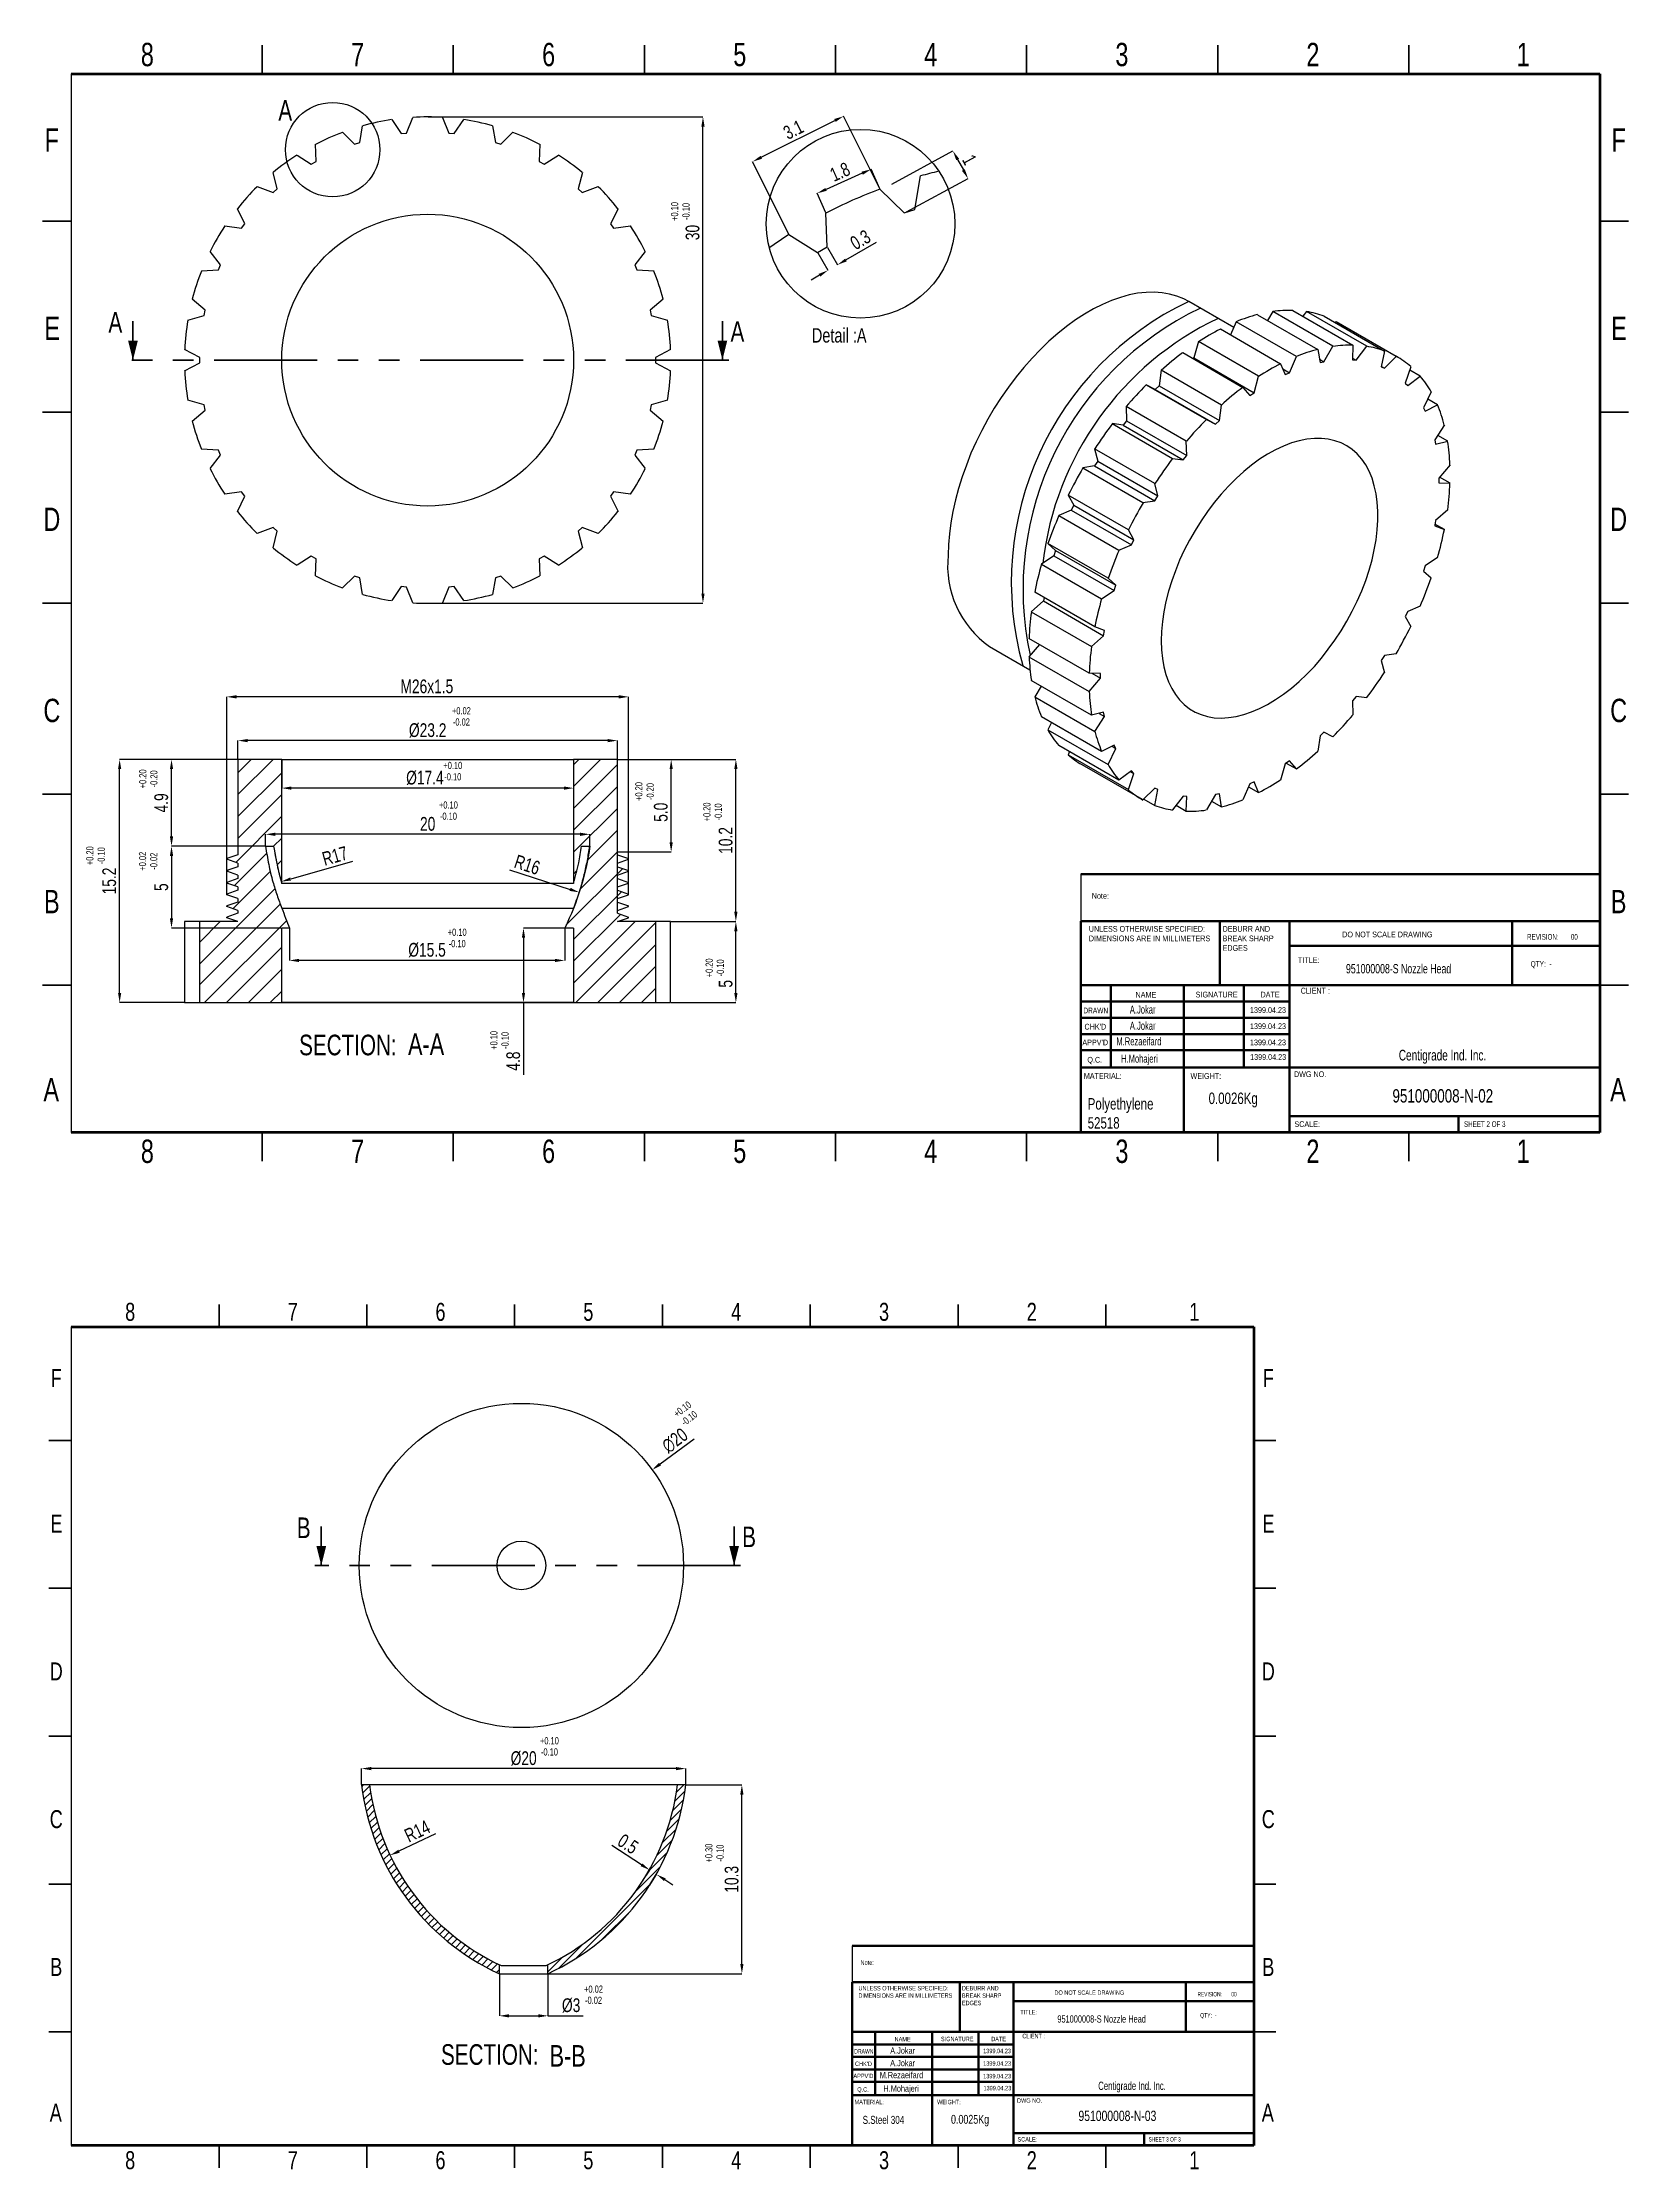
# Model space of a CAD drawing. Header units: millimetres. Extents: x 1732 to 1829, y 582 to 789.
# Drawn here: x 1731.6 to 1829.4, y 582.1 to 713.3 of the extents above; entities that cross this region are included whole.
import ezdxf

# ---------------------------------------------------------------- set-up
doc = ezdxf.new("R2010")
doc.units = ezdxf.units.MM
doc.linetypes.add('PHANTOM', pattern=[12.7, 6.35, -1.27, 1.27, -1.27, 1.27, -1.27])
doc.styles.add('SLDTEXTSTYLE0', font='TXT', dxfattribs={"width": 0.75})
doc.styles.add('SLDTEXTSTYLE1', font='TXT', dxfattribs={"width": 0.686449})
doc.styles.add('SLDTEXTSTYLE2', font='TXT', dxfattribs={"width": 0.652778})
doc.styles.add('SLDTEXTSTYLE3', font='TXT', dxfattribs={"width": 0.65})
doc.styles.add('SLDTEXTSTYLE4', font='TXT', dxfattribs={"width": 0.7})
doc.styles.add('SLDTEXTSTYLE5', font='TXT', dxfattribs={"width": 0.678571})
doc.dimstyles.new('Scale 1B2', dxfattribs={"dimscale": 0.4, "dimtxt": 2.116667, "dimasz": 1.5, "dimexe": 0, "dimexo": 0.0625, "dimgap": 0.529167, "dimtad": 1, "dimdec": 1, "dimlfac": 0.5, "dimrnd": 1e-09, "dimzin": 12, "dimdsep": 46, "dimtxsty": 'SLDTEXTSTYLE0', "dimcen": 0.09, "dimadec": 0, "dimazin": 3, "dimtfac": 1, "dimtdec": 1, "dimtofl": 0, "dimtmove": 0, "dimatfit": 3, "dimfxl": 1, "dimfrac": 2, "dimtolj": 1, "dimtzin": 12, "dimarcsym": 0})
doc.dimstyles.new('SLDDIMSTYLE30', dxfattribs={"dimscale": 0.4, "dimtxt": 2.116667, "dimasz": 1.5, "dimexe": 0, "dimexo": 0.0625, "dimgap": 0.529167, "dimtad": 1, "dimdec": 0, "dimrnd": 1e-09, "dimzin": 12, "dimdsep": 46, "dimtxsty": 'SLDTEXTSTYLE0', "dimcen": 0.09, "dimadec": 0, "dimazin": 3, "dimtfac": 1, "dimtdec": 0, "dimtofl": 0, "dimtmove": 0, "dimatfit": 3, "dimfxl": 1, "dimfrac": 2, "dimtolj": 1, "dimtzin": 12, "dimarcsym": 0})

msp = doc.modelspace()

# ---------------------------------------------------------------- texts
at = {"color": 7, "linetype": 'Continuous', "lineweight": 0}
for s, insert, char_height, attachment_point, style in [('8', (1738.02, 713.3), 1.44, 2, 'SLDTEXTSTYLE0'), ('7', (1750.99, 713.3), 1.44, 2, 'SLDTEXTSTYLE0'), ('6', (1762.77, 713.3), 1.44, 2, 'SLDTEXTSTYLE0'), ('5', (1774.56, 713.3), 1.44, 2, 'SLDTEXTSTYLE0'), ('4', (1786.34, 713.3), 1.44, 2, 'SLDTEXTSTYLE0'), ('3', (1798.13, 713.3), 1.44, 2, 'SLDTEXTSTYLE0'), ('2', (1809.91, 713.3), 1.44, 2, 'SLDTEXTSTYLE0'), ('1', (1822.88, 713.3), 1.44, 2, 'SLDTEXTSTYLE0'), ('F', (1732.13, 708.02), 1.44, 2, 'SLDTEXTSTYLE0'), ('F', (1828.77, 708.02), 1.44, 2, 'SLDTEXTSTYLE0'), ('E', (1732.15, 696.41), 1.44, 2, 'SLDTEXTSTYLE0'), ('E', (1828.79, 696.41), 1.44, 2, 'SLDTEXTSTYLE0'), ('D', (1732.13, 684.63), 1.44, 2, 'SLDTEXTSTYLE0'), ('D', (1828.77, 684.63), 1.44, 2, 'SLDTEXTSTYLE0'), ('C', (1732.13, 672.84), 1.44, 2, 'SLDTEXTSTYLE0'), ('C', (1828.77, 672.84), 1.44, 2, 'SLDTEXTSTYLE0'), ('B', (1732.13, 661.05), 1.44, 2, 'SLDTEXTSTYLE0'), ('Note:', (1796.27, 660.86), 0.354, 1, 'SLDTEXTSTYLE0'), ('B', (1828.77, 661.05), 1.44, 2, 'SLDTEXTSTYLE0'), ('DO NOT SCALE DRAWING', (1811.72, 658.48), 0.3536, 1, 'SLDTEXTSTYLE0'), ('REVISION:       00', (1823.12, 658.33), 0.3536, 1, 'SLDTEXTSTYLE2'), ('TITLE:', (1808.99, 656.9), 0.354, 1, 'SLDTEXTSTYLE0'), ('951000008-S Nozzle Head', (1811.95, 656.48), 0.5775, 1, 'SLDTEXTSTYLE4'), ('QTY:  -', (1823.34, 656.66), 0.354, 1, 'SLDTEXTSTYLE5'), ('NAME', (1798.97, 654.76), 0.354, 1, 'SLDTEXTSTYLE0'), ('SIGNATURE', (1802.68, 654.77), 0.354, 1, 'SLDTEXTSTYLE0'), ('DATE', (1806.68, 654.77), 0.354, 1, 'SLDTEXTSTYLE0'), ('CLIENT :', (1809.16, 655.02), 0.374, 1, 'SLDTEXTSTYLE4'), ('DRAWN', (1795.75, 653.79), 0.354, 1, 'SLDTEXTSTYLE1'), ('A.Jokar', (1798.62, 653.92), 0.499, 1, 'SLDTEXTSTYLE4'), ('1399.04.23', (1806.03, 653.82), 0.354, 1, 'SLDTEXTSTYLE0'), ("CHK'D", (1795.82, 652.79), 0.354, 1, 'SLDTEXTSTYLE0'), ('A.Jokar', (1798.62, 652.92), 0.499, 1, 'SLDTEXTSTYLE4'), ('1399.04.23', (1806.03, 652.82), 0.354, 1, 'SLDTEXTSTYLE0'), ("APPV'D", (1795.69, 651.82), 0.354, 1, 'SLDTEXTSTYLE0'), ('Q.C.', (1796, 650.75), 0.354, 1, 'SLDTEXTSTYLE0'), ('M.Rezaeifard', (1797.79, 651.96), 0.4989, 1, 'SLDTEXTSTYLE4'), ('H.Mohajeri', (1798.08, 650.89), 0.499, 1, 'SLDTEXTSTYLE4'), ('1399.04.23', (1806.03, 651.82), 0.354, 1, 'SLDTEXTSTYLE0'), ('1399.04.23', (1806.04, 650.92), 0.354, 1, 'SLDTEXTSTYLE0'), ('Centigrade Ind. Inc.', (1815.21, 651.19), 0.66, 1, 'SLDTEXTSTYLE4'), ('A', (1732.09, 649.45), 1.44, 2, 'SLDTEXTSTYLE0'), ('MATERIAL:', (1795.78, 649.75), 0.354, 1, 'SLDTEXTSTYLE0'), ('WEIGHT:', (1802.36, 649.75), 0.353, 1, 'SLDTEXTSTYLE0'), ('DWG NO.', (1808.74, 649.86), 0.354, 1, 'SLDTEXTSTYLE0'), ('A', (1828.73, 649.45), 1.44, 2, 'SLDTEXTSTYLE0'), ('Polyethylene\\P52518', (1796.02, 648.21), 0.7065, 1, 'SLDTEXTSTYLE0'), ('0.0026Kg', (1803.48, 648.55), 0.706, 1, 'SLDTEXTSTYLE0'), ('951000008-N-02', (1814.82, 648.76), 0.825, 1, 'SLDTEXTSTYLE0'), ('8', (1738.02, 645.65), 1.44, 2, 'SLDTEXTSTYLE0'), ('7', (1750.99, 645.65), 1.44, 2, 'SLDTEXTSTYLE0'), ('6', (1762.77, 645.65), 1.44, 2, 'SLDTEXTSTYLE0'), ('5', (1774.56, 645.65), 1.44, 2, 'SLDTEXTSTYLE0'), ('4', (1786.34, 645.65), 1.44, 2, 'SLDTEXTSTYLE0'), ('3', (1798.13, 645.65), 1.44, 2, 'SLDTEXTSTYLE0'), ('SCALE:', (1808.77, 646.78), 0.354, 1, 'SLDTEXTSTYLE0'), ('2', (1809.91, 645.65), 1.44, 2, 'SLDTEXTSTYLE0'), ('SHEET 2 OF 3', (1819.23, 646.78), 0.3536, 1, 'SLDTEXTSTYLE3'), ('1', (1822.88, 645.65), 1.44, 2, 'SLDTEXTSTYLE0'), ('8', (1736.96, 635.58), 1.11, 2, 'SLDTEXTSTYLE0'), ('7', (1746.99, 635.58), 1.11, 2, 'SLDTEXTSTYLE0'), ('6', (1756.1, 635.58), 1.11, 2, 'SLDTEXTSTYLE0'), ('5', (1765.22, 635.58), 1.11, 2, 'SLDTEXTSTYLE0'), ('4', (1774.34, 635.58), 1.11, 2, 'SLDTEXTSTYLE0'), ('3', (1783.46, 635.58), 1.11, 2, 'SLDTEXTSTYLE0'), ('2', (1792.57, 635.58), 1.11, 2, 'SLDTEXTSTYLE0'), ('1', (1802.6, 635.58), 1.11, 2, 'SLDTEXTSTYLE0'), ('F', (1732.4, 631.5), 1.11, 2, 'SLDTEXTSTYLE0'), ('F', (1807.16, 631.5), 1.11, 2, 'SLDTEXTSTYLE0'), ('E', (1732.41, 622.52), 1.11, 2, 'SLDTEXTSTYLE0'), ('E', (1807.17, 622.52), 1.11, 2, 'SLDTEXTSTYLE0'), ('D', (1732.4, 613.4), 1.11, 2, 'SLDTEXTSTYLE0'), ('D', (1807.16, 613.4), 1.11, 2, 'SLDTEXTSTYLE0'), ('C', (1732.4, 604.29), 1.11, 2, 'SLDTEXTSTYLE0'), ('C', (1807.16, 604.29), 1.11, 2, 'SLDTEXTSTYLE0'), ('B', (1732.4, 595.17), 1.11, 2, 'SLDTEXTSTYLE0'), ('Note:', (1782.01, 595.02), 0.274, 1, 'SLDTEXTSTYLE0'), ('B', (1807.16, 595.17), 1.11, 2, 'SLDTEXTSTYLE0'), ('DO NOT SCALE DRAWING', (1793.97, 593.17), 0.2735, 1, 'SLDTEXTSTYLE0'), ('REVISION:       00', (1802.79, 593.07), 0.2735, 1, 'SLDTEXTSTYLE2'), ('TITLE:', (1791.86, 591.96), 0.274, 1, 'SLDTEXTSTYLE0'), ('QTY:  -', (1802.96, 591.77), 0.274, 1, 'SLDTEXTSTYLE5'), ('CLIENT :', (1791.99, 590.5), 0.289, 1, 'SLDTEXTSTYLE4'), ('951000008-S Nozzle Head', (1794.15, 591.63), 0.4467, 1, 'SLDTEXTSTYLE4'), ('DRAWN', (1781.62, 589.55), 0.274, 1, 'SLDTEXTSTYLE1'), ('A.Jokar', (1783.84, 589.65), 0.386, 1, 'SLDTEXTSTYLE4'), ('NAME', (1784.11, 590.3), 0.274, 1, 'SLDTEXTSTYLE0'), ('SIGNATURE', (1786.97, 590.31), 0.274, 1, 'SLDTEXTSTYLE0'), ('1399.04.23', (1789.57, 589.57), 0.274, 1, 'SLDTEXTSTYLE0'), ('DATE', (1790.07, 590.31), 0.274, 1, 'SLDTEXTSTYLE0'), ("APPV'D", (1781.57, 588.03), 0.274, 1, 'SLDTEXTSTYLE0'), ("CHK'D", (1781.67, 588.78), 0.274, 1, 'SLDTEXTSTYLE0'), ('M.Rezaeifard', (1783.19, 588.14), 0.386, 1, 'SLDTEXTSTYLE4'), ('A.Jokar', (1783.84, 588.88), 0.386, 1, 'SLDTEXTSTYLE4'), ('1399.04.23', (1789.57, 588.8), 0.274, 1, 'SLDTEXTSTYLE0'), ('1399.04.23', (1789.57, 588.02), 0.274, 1, 'SLDTEXTSTYLE0'), ('Q.C.', (1781.81, 587.2), 0.274, 1, 'SLDTEXTSTYLE0'), ('H.Mohajeri', (1783.42, 587.31), 0.386, 1, 'SLDTEXTSTYLE4'), ('1399.04.23', (1789.59, 587.28), 0.274, 1, 'SLDTEXTSTYLE0'), ('DWG NO.', (1791.66, 586.51), 0.274, 1, 'SLDTEXTSTYLE0'), ('Centigrade Ind. Inc.', (1796.67, 587.54), 0.5106, 1, 'SLDTEXTSTYLE4'), ('A', (1732.37, 586.19), 1.11, 2, 'SLDTEXTSTYLE0'), ('MATERIAL:', (1781.64, 586.42), 0.274, 1, 'SLDTEXTSTYLE0'), ('S.Steel 304', (1782.14, 585.43), 0.4945, 1, 'SLDTEXTSTYLE0'), ('WEIGHT:', (1786.73, 586.42), 0.273, 1, 'SLDTEXTSTYLE0'), ('0.0025Kg', (1787.59, 585.49), 0.547, 1, 'SLDTEXTSTYLE0'), ('951000008-N-03', (1795.45, 585.75), 0.6382, 1, 'SLDTEXTSTYLE0'), ('A', (1807.13, 586.19), 1.11, 2, 'SLDTEXTSTYLE0'), ('SCALE:', (1791.69, 584.12), 0.274, 1, 'SLDTEXTSTYLE0'), ('SHEET 3 OF 3', (1799.78, 584.12), 0.2735, 1, 'SLDTEXTSTYLE3'), ('8', (1736.96, 583.25), 1.11, 2, 'SLDTEXTSTYLE0'), ('7', (1746.99, 583.25), 1.11, 2, 'SLDTEXTSTYLE0'), ('6', (1756.1, 583.25), 1.11, 2, 'SLDTEXTSTYLE0'), ('5', (1765.22, 583.25), 1.11, 2, 'SLDTEXTSTYLE0'), ('4', (1774.34, 583.25), 1.11, 2, 'SLDTEXTSTYLE0'), ('3', (1783.46, 583.25), 1.11, 2, 'SLDTEXTSTYLE0'), ('2', (1792.57, 583.25), 1.11, 2, 'SLDTEXTSTYLE0'), ('1', (1802.6, 583.25), 1.11, 2, 'SLDTEXTSTYLE0')]:
    msp.add_mtext(s, dxfattribs=dict(at, insert=insert, char_height=char_height, attachment_point=attachment_point, style=style))
at = {"linetype": 'Continuous', "attachment_point": 1, "style": 'SLDTEXTSTYLE0'}
for s, insert, char_height in [('A', (1746.1, 709.77), 1.27), ('A', (1735.62, 696.7), 1.27), ('A', (1773.99, 696.13), 1.27), ('Detail :A', (1779.01, 695.7), 0.889), ('A-A', (1754.1, 652.2), 1.333), ('B', (1747.24, 622.34), 1.27), ('B', (1774.71, 621.78), 1.27), ('B-B', (1762.83, 589.8), 1.333)]:
    msp.add_mtext(s, dxfattribs=dict(at, insert=insert, char_height=char_height))
at = {"color": 7, "linetype": 'Continuous', "lineweight": 18, "char_height": 0.444, "attachment_point": 2, "style": 'SLDTEXTSTYLE0'}
for s, insert, rotation in [('\\A1;+0.10', (1770.32, 702.9), 90), ('\\A1;-0.10', (1771.02, 702.9), 90), ('\\A1;+0.20', (1737.51, 667.9), 90), ('\\A1;-0.20', (1738.2, 667.9), 90), ('\\A1;+0.20', (1768.11, 667.12), 90), ('\\A1;-0.20', (1768.81, 667.12), 90), ('\\A1;+0.20', (1772.31, 665.86), 90), ('\\A1;-0.10', (1773.01, 665.86), 90), ('\\A1;+0.20', (1734.25, 663.16), 90), ('\\A1;-0.10', (1734.95, 663.16), 90), ('\\A1;+0.02', (1737.5, 662.82), 90), ('\\A1;-0.02', (1738.19, 662.82), 90), ('\\A1;+0.20', (1772.45, 656.24), 90), ('\\A1;-0.10', (1773.14, 656.24), 90), ('\\A1;+0.10', (1759.17, 651.77), 90), ('\\A1;-0.10', (1759.86, 651.77), 90), ('\\A1;+0.10', (1770.89, 629.2), 37.2204), ('\\A1;-0.10', (1771.31, 628.64), 37.2204), ('\\A1;+0.30', (1772.43, 601.64), 90), ('\\A1;-0.10', (1773.12, 601.64), 90)]:
    msp.add_mtext(s, dxfattribs=dict(at, insert=insert, rotation=rotation))
for s, insert in [('\\A1;+0.02', (1757.39, 672.32)), ('\\A1;-0.02', (1757.39, 671.63)), ('\\A1;+0.10', (1756.86, 668.95)), ('\\A1;-0.10', (1756.86, 668.25)), ('\\A1;+0.10', (1756.59, 666.51)), ('\\A1;-0.10', (1756.59, 665.82)), ('\\A1;+0.10', (1757.13, 658.66)), ('\\A1;-0.10', (1757.13, 657.96)), ('\\A1;+0.10', (1762.82, 608.79)), ('\\A1;-0.10', (1762.82, 608.1)), ('\\A1;+0.02', (1765.54, 593.47)), ('\\A1;-0.02', (1765.54, 592.78))]:
    msp.add_mtext(s, dxfattribs=dict(at, insert=insert))
at = {"color": 0, "linetype": 'Continuous', "lineweight": 0, "char_height": 1.27, "attachment_point": 2, "style": 'SLDTEXTSTYLE0'}
for insert in [(1750.39, 652.12), (1759.14, 589.85)]:
    msp.add_mtext('SECTION:', dxfattribs=dict(at, insert=insert))

# ---------------------------------------------------------------- blocks, each defined once
blk = doc.blocks.new('*D10')
at = {"color": 0, "lineweight": -2, "transparency": 16777216}
for p, q in [((1771.25, 605.85), (1774.69, 605.85)), ((1774.69, 594.8), (1774.69, 605.25)), ((1762.75, 594.2), (1774.69, 594.2))]:
    blk.add_line(p, q, dxfattribs=at)
at = {"color": 0, "transparency": 16777216}
for points in [[(1774.59, 605.25), (1774.79, 605.25), (1774.69, 605.85)], [(1774.59, 594.8), (1774.79, 594.8), (1774.69, 594.2)]]:
    blk.add_solid(points, dxfattribs=at)
at = {"layer": 'Defpoints', "color": 0, "transparency": 16777216}
for p in [(1771.23, 605.85), (1774.69, 605.85), (1762.73, 594.2)]:
    blk.add_point(p, dxfattribs=at)
at = {"color": 0, "transparency": 16777216, "insert": (1774.06, 600.02), "char_height": 0.847, "attachment_point": 5, "rotation": 90, "style": 'SLDTEXTSTYLE0'}
blk.add_mtext('\\A1;10.3', dxfattribs=at)
blk = doc.blocks.new('*D11')
at = {"color": 0, "lineweight": -2, "transparency": 16777216}
for p, q in [((1771.75, 627.17), (1769.64, 625.63)), ((1761.05, 619.38), (1761.12, 619.38)), ((1761.09, 619.34), (1761.09, 619.41))]:
    blk.add_line(p, q, dxfattribs=at)
at = {"color": 0, "transparency": 16777216}
blk.add_solid([(1769.58, 625.71), (1769.7, 625.55), (1769.16, 625.28)], dxfattribs=at)
at = {"layer": 'Defpoints', "color": 0, "transparency": 16777216}
for p in [(1769.16, 625.28), (1753.01, 613.47)]:
    blk.add_point(p, dxfattribs=at)
at = {"color": 0, "transparency": 16777216, "insert": (1770.56, 627.09), "char_height": 0.847, "attachment_point": 5, "rotation": 36.1752, "style": 'SLDTEXTSTYLE0'}
blk.add_mtext('\\A1;∅20', dxfattribs=at)
blk = doc.blocks.new('*D12')
at = {"color": 0, "lineweight": -2, "transparency": 16777216}
for p, q in [((1751.23, 605.87), (1751.23, 606.85)), ((1770.63, 606.85), (1751.83, 606.85)), ((1771.23, 605.87), (1771.23, 606.85))]:
    blk.add_line(p, q, dxfattribs=at)
at = {"color": 0, "transparency": 16777216}
for points in [[(1751.83, 606.95), (1751.83, 606.75), (1751.23, 606.85)], [(1770.63, 606.95), (1770.63, 606.75), (1771.23, 606.85)]]:
    blk.add_solid(points, dxfattribs=at)
at = {"layer": 'Defpoints', "color": 0, "transparency": 16777216}
for p in [(1751.23, 606.85), (1751.23, 605.85), (1771.23, 605.85)]:
    blk.add_point(p, dxfattribs=at)
at = {"color": 0, "transparency": 16777216, "insert": (1761.23, 607.48), "char_height": 0.847, "attachment_point": 5, "style": 'SLDTEXTSTYLE0'}
blk.add_mtext('\\A1;%%C20', dxfattribs=at)
blk = doc.blocks.new('*D13')
at = {"color": 0, "lineweight": -2, "transparency": 16777216}
for p, q in [((1759.73, 594.17), (1759.73, 591.6)), ((1762.73, 594.17), (1762.73, 591.6)), ((1760.33, 591.6), (1762.13, 591.6)), ((1762.73, 591.6), (1764.9, 591.6))]:
    blk.add_line(p, q, dxfattribs=at)
at = {"color": 0, "transparency": 16777216}
for points in [[(1760.33, 591.7), (1760.33, 591.5), (1759.73, 591.6)], [(1762.13, 591.7), (1762.13, 591.5), (1762.73, 591.6)]]:
    blk.add_solid(points, dxfattribs=at)
at = {"layer": 'Defpoints', "color": 0, "transparency": 16777216}
for p in [(1759.73, 594.2), (1762.73, 594.2), (1759.73, 591.6)]:
    blk.add_point(p, dxfattribs=at)
at = {"color": 0, "transparency": 16777216, "insert": (1764.16, 592.24), "char_height": 0.847, "attachment_point": 5, "style": 'SLDTEXTSTYLE0'}
blk.add_mtext('\\A1;%%C3', dxfattribs=at)
blk = doc.blocks.new('*D14')
at = {"color": 0, "lineweight": -2, "transparency": 16777216}
blk.add_line((1755.8, 602.83), (1753.54, 601.75), dxfattribs=at)
at = {"color": 0, "transparency": 16777216}
blk.add_solid([(1753.49, 601.84), (1753.58, 601.66), (1752.99, 601.5)], dxfattribs=at)
at = {"layer": 'Defpoints', "color": 0, "transparency": 16777216}
for p in [(1765.84, 607.59), (1752.99, 601.5)]:
    blk.add_point(p, dxfattribs=at)
at = {"color": 0, "transparency": 16777216, "insert": (1754.67, 602.99), "char_height": 0.847, "attachment_point": 5, "rotation": 25.3626, "style": 'SLDTEXTSTYLE0'}
blk.add_mtext('\\A1;R14', dxfattribs=at)
blk = doc.blocks.new('*D15')
at = {"color": 0, "lineweight": -2, "transparency": 16777216}
for p, q in [((1768.5, 600.92), (1766.66, 602.1)), ((1768.59, 599.94), (1769.01, 600.59)), ((1769.01, 599.67), (1769.43, 600.32)), ((1769.93, 600), (1770.44, 599.68))]:
    blk.add_line(p, q, dxfattribs=at)
at = {"color": 0, "transparency": 16777216}
for points in [[(1768.55, 601), (1768.45, 600.83), (1769.01, 600.59)], [(1769.99, 600.08), (1769.88, 599.92), (1769.43, 600.32)]]:
    blk.add_solid(points, dxfattribs=at)
at = {"layer": 'Defpoints', "color": 0, "transparency": 16777216}
for p in [(1768.58, 599.92), (1769, 599.65), (1769.01, 600.59)]:
    blk.add_point(p, dxfattribs=at)
at = {"color": 0, "transparency": 16777216, "insert": (1767.67, 602.2), "char_height": 0.847, "attachment_point": 5, "rotation": 327.3489, "style": 'SLDTEXTSTYLE0'}
blk.add_mtext('\\A1;0.5', dxfattribs=at)
blk = doc.blocks.new('SW_NOTE_62')
at = {"color": 0, "linetype": 'Continuous', "lineweight": 0, "char_height": 1.5, "attachment_point": 1, "style": 'SLDTEXTSTYLE0'}
for s, insert in [('UNLESS OTHERWISE SPECIFIED:', (0, 1.93)), ('DIMENSIONS ARE IN MILLIMETERS', (0, -0.57))]:
    blk.add_mtext(s, dxfattribs=dict(at, insert=insert))
blk = doc.blocks.new('SW_NOTE_63')
at = {"color": 0, "linetype": 'Continuous', "lineweight": 0, "char_height": 1.5, "attachment_point": 1, "style": 'SLDTEXTSTYLE0'}
for s, insert in [('DEBURR AND', (0, 1.93)), ('BREAK SHARP', (0, -0.57)), ('EDGES', (0, -3.07))]:
    blk.add_mtext(s, dxfattribs=dict(at, insert=insert))
blk = doc.blocks.new('*D17')
at = {"color": 0, "lineweight": -2, "transparency": 16777216}
for p, q in [((1743.61, 669.12), (1743.61, 670.26)), ((1766.41, 670.26), (1744.21, 670.26)), ((1767.01, 659.81), (1767.01, 670.26))]:
    blk.add_line(p, q, dxfattribs=at)
at = {"color": 0, "transparency": 16777216}
for points in [[(1744.21, 670.36), (1744.21, 670.16), (1743.61, 670.26)], [(1766.41, 670.36), (1766.41, 670.16), (1767.01, 670.26)]]:
    blk.add_solid(points, dxfattribs=at)
at = {"layer": 'Defpoints', "color": 0, "transparency": 16777216}
for p in [(1743.61, 670.26), (1743.61, 669.1), (1767.01, 659.78)]:
    blk.add_point(p, dxfattribs=at)
at = {"color": 0, "transparency": 16777216, "insert": (1755.31, 670.89), "char_height": 0.8467, "attachment_point": 5, "style": 'SLDTEXTSTYLE0'}
blk.add_mtext('\\A1;%%C23.2', dxfattribs=at)
blk = doc.blocks.new('*D18')
at = {"color": 0, "lineweight": -2, "transparency": 16777216}
for p, q in [((1770.32, 659.1), (1774.32, 659.1)), ((1774.32, 654.7), (1774.32, 658.5)), ((1770.32, 654.1), (1774.32, 654.1))]:
    blk.add_line(p, q, dxfattribs=at)
at = {"color": 0, "transparency": 16777216}
for points in [[(1774.22, 658.5), (1774.42, 658.5), (1774.32, 659.1)], [(1774.22, 654.7), (1774.42, 654.7), (1774.32, 654.1)]]:
    blk.add_solid(points, dxfattribs=at)
at = {"layer": 'Defpoints', "color": 0, "transparency": 16777216}
for p in [(1770.29, 659.1), (1774.32, 659.1), (1770.29, 654.1)]:
    blk.add_point(p, dxfattribs=at)
at = {"color": 0, "transparency": 16777216, "insert": (1773.69, 655.26), "char_height": 0.847, "attachment_point": 5, "rotation": 90, "style": 'SLDTEXTSTYLE0'}
blk.add_mtext('\\A1;5', dxfattribs=at)
blk = doc.blocks.new('*D16')
at = {"color": 0, "lineweight": -2, "transparency": 16777216}
for p, q in [((1767.03, 669.1), (1774.32, 669.1)), ((1774.32, 659.7), (1774.32, 668.5)), ((1770.32, 659.1), (1774.32, 659.1))]:
    blk.add_line(p, q, dxfattribs=at)
at = {"color": 0, "transparency": 16777216}
for points in [[(1774.22, 668.5), (1774.42, 668.5), (1774.32, 669.1)], [(1774.22, 659.7), (1774.42, 659.7), (1774.32, 659.1)]]:
    blk.add_solid(points, dxfattribs=at)
at = {"layer": 'Defpoints', "color": 0, "transparency": 16777216}
for p in [(1767.01, 669.1), (1774.32, 669.1), (1770.29, 659.1)]:
    blk.add_point(p, dxfattribs=at)
at = {"color": 0, "transparency": 16777216, "insert": (1773.69, 664.1), "char_height": 0.847, "attachment_point": 5, "rotation": 90, "style": 'SLDTEXTSTYLE0'}
blk.add_mtext('\\A1;10.2', dxfattribs=at)
blk = doc.blocks.new('*D19')
at = {"color": 0, "lineweight": -2, "transparency": 16777216}
for p, q in [((1755.33, 708.73), (1772.29, 708.73)), ((1772.29, 679.33), (1772.29, 708.13)), ((1755.33, 678.73), (1772.29, 678.73))]:
    blk.add_line(p, q, dxfattribs=at)
at = {"color": 0, "transparency": 16777216}
for points in [[(1772.19, 708.13), (1772.39, 708.13), (1772.29, 708.73)], [(1772.19, 679.33), (1772.39, 679.33), (1772.29, 678.73)]]:
    blk.add_solid(points, dxfattribs=at)
at = {"layer": 'Defpoints', "color": 0, "transparency": 16777216}
for p in [(1755.31, 708.73), (1772.29, 708.73), (1755.31, 678.73)]:
    blk.add_point(p, dxfattribs=at)
at = {"color": 0, "transparency": 16777216, "insert": (1771.65, 701.6), "char_height": 0.847, "attachment_point": 5, "rotation": 90, "style": 'SLDTEXTSTYLE0'}
blk.add_mtext('\\A1;30', dxfattribs=at)
blk = doc.blocks.new('*D20')
at = {"color": 0, "lineweight": -2, "transparency": 16777216}
for p, q in [((1746.31, 669.07), (1746.31, 667.33)), ((1764.31, 669.07), (1764.31, 667.33)), ((1763.71, 667.33), (1746.91, 667.33))]:
    blk.add_line(p, q, dxfattribs=at)
at = {"color": 0, "transparency": 16777216}
for points in [[(1746.91, 667.43), (1746.91, 667.23), (1746.31, 667.33)], [(1763.71, 667.43), (1763.71, 667.23), (1764.31, 667.33)]]:
    blk.add_solid(points, dxfattribs=at)
at = {"layer": 'Defpoints', "color": 0, "transparency": 16777216}
for p in [(1746.31, 669.1), (1764.31, 669.1), (1746.31, 667.33)]:
    blk.add_point(p, dxfattribs=at)
at = {"color": 0, "transparency": 16777216, "insert": (1755.14, 667.96), "char_height": 0.8467, "attachment_point": 5, "style": 'SLDTEXTSTYLE0'}
blk.add_mtext('\\A1;%%C17.4', dxfattribs=at)
blk = doc.blocks.new('*D21')
at = {"color": 0, "lineweight": -2, "transparency": 16777216}
for p, q in [((1782.11, 705.26), (1779.88, 704.26)), ((1783.19, 704.3), (1782.66, 705.5)), ((1779.86, 702.82), (1779.33, 704.02))]:
    blk.add_line(p, q, dxfattribs=at)
at = {"color": 0, "transparency": 16777216}
for points in [[(1782.07, 705.35), (1782.15, 705.16), (1782.66, 705.5)], [(1779.84, 704.35), (1779.92, 704.17), (1779.33, 704.02)]]:
    blk.add_solid(points, dxfattribs=at)
at = {"layer": 'Defpoints', "color": 0, "transparency": 16777216}
for p in [(1779.33, 704.02), (1783.2, 704.28), (1779.87, 702.8)]:
    blk.add_point(p, dxfattribs=at)
at = {"color": 0, "transparency": 16777216, "insert": (1780.74, 705.34), "char_height": 0.847, "attachment_point": 5, "rotation": 24, "style": 'SLDTEXTSTYLE0'}
blk.add_mtext('\\A1;1.8', dxfattribs=at)
blk = doc.blocks.new('*D22')
at = {"color": 0, "lineweight": -2, "transparency": 16777216}
for p, q in [((1779.97, 700.68), (1780.59, 699.61)), ((1781.11, 699.91), (1783, 701)), ((1779.38, 700.34), (1780, 699.27)), ((1779.48, 698.97), (1778.96, 698.67))]:
    blk.add_line(p, q, dxfattribs=at)
at = {"color": 0, "transparency": 16777216}
for points in [[(1781.06, 699.99), (1781.16, 699.82), (1780.59, 699.61)], [(1779.43, 699.05), (1779.53, 698.88), (1780, 699.27)]]:
    blk.add_solid(points, dxfattribs=at)
at = {"layer": 'Defpoints', "color": 0, "transparency": 16777216}
for p in [(1779.95, 700.71), (1779.36, 700.37), (1780, 699.27)]:
    blk.add_point(p, dxfattribs=at)
at = {"color": 0, "transparency": 16777216, "insert": (1782, 701.15), "char_height": 0.847, "attachment_point": 5, "rotation": 30, "style": 'SLDTEXTSTYLE0'}
blk.add_mtext('\\A1;0.3', dxfattribs=at)
blk = doc.blocks.new('*D23')
at = {"color": 0, "lineweight": -2, "transparency": 16777216}
for p, q in [((1783.93, 704.58), (1787.71, 706.63)), ((1788, 706.11), (1788.35, 705.46)), ((1784.85, 702.87), (1788.64, 704.93))]:
    blk.add_line(p, q, dxfattribs=at)
at = {"color": 0, "transparency": 16777216}
for points in [[(1788.09, 706.15), (1787.91, 706.06), (1787.71, 706.63)], [(1788.44, 705.51), (1788.26, 705.41), (1788.64, 704.93)]]:
    blk.add_solid(points, dxfattribs=at)
at = {"layer": 'Defpoints', "color": 0, "transparency": 16777216}
for p in [(1783.9, 704.56), (1788.64, 704.93), (1784.83, 702.86)]:
    blk.add_point(p, dxfattribs=at)
at = {"color": 0, "transparency": 16777216, "insert": (1788.73, 706.09), "char_height": 0.847, "attachment_point": 5, "rotation": 298.5166, "style": 'SLDTEXTSTYLE0'}
blk.add_mtext('\\A1;1', dxfattribs=at)
blk = doc.blocks.new('*D24')
at = {"color": 0, "lineweight": -2, "transparency": 16777216}
for p, q in [((1775.89, 706.24), (1780.42, 708.51)), ((1783.19, 704.3), (1780.96, 708.77)), ((1777.58, 701.5), (1775.35, 705.97))]:
    blk.add_line(p, q, dxfattribs=at)
at = {"color": 0, "transparency": 16777216}
for points in [[(1780.38, 708.6), (1780.47, 708.42), (1780.96, 708.77)], [(1775.84, 706.33), (1775.93, 706.15), (1775.35, 705.97)]]:
    blk.add_solid(points, dxfattribs=at)
at = {"layer": 'Defpoints', "color": 0, "transparency": 16777216}
for p in [(1780.96, 708.77), (1783.2, 704.28), (1777.59, 701.48)]:
    blk.add_point(p, dxfattribs=at)
at = {"color": 0, "transparency": 16777216, "insert": (1777.87, 707.94), "char_height": 0.847, "attachment_point": 5, "rotation": 26.5178, "style": 'SLDTEXTSTYLE0'}
blk.add_mtext('\\A1;3.1', dxfattribs=at)
blk = doc.blocks.new('*D25')
at = {"color": 0, "lineweight": -2, "transparency": 16777216}
for p, q in [((1743.58, 669.1), (1739.51, 669.1)), ((1739.51, 664.35), (1739.51, 668.5)), ((1745.28, 663.75), (1739.51, 663.75))]:
    blk.add_line(p, q, dxfattribs=at)
at = {"color": 0, "transparency": 16777216}
for points in [[(1739.41, 668.5), (1739.61, 668.5), (1739.51, 669.1)], [(1739.41, 664.35), (1739.61, 664.35), (1739.51, 663.75)]]:
    blk.add_solid(points, dxfattribs=at)
at = {"layer": 'Defpoints', "color": 0, "transparency": 16777216}
for p in [(1739.51, 669.1), (1743.61, 669.1), (1745.31, 663.75)]:
    blk.add_point(p, dxfattribs=at)
at = {"color": 0, "transparency": 16777216, "insert": (1738.88, 666.42), "char_height": 0.847, "attachment_point": 5, "rotation": 90, "style": 'SLDTEXTSTYLE0'}
blk.add_mtext('\\A1;4.9', dxfattribs=at)
blk = doc.blocks.new('*D26')
at = {"color": 0, "lineweight": -2, "transparency": 16777216}
for p, q in [((1742.92, 660.78), (1742.92, 672.96)), ((1767.1, 672.96), (1743.52, 672.96)), ((1767.7, 660.78), (1767.7, 672.96))]:
    blk.add_line(p, q, dxfattribs=at)
at = {"color": 0, "transparency": 16777216}
for points in [[(1743.52, 673.06), (1743.52, 672.86), (1742.92, 672.96)], [(1767.1, 673.06), (1767.1, 672.86), (1767.7, 672.96)]]:
    blk.add_solid(points, dxfattribs=at)
at = {"layer": 'Defpoints', "color": 0, "transparency": 16777216}
for p in [(1742.92, 672.96), (1742.92, 660.75), (1767.7, 660.75)]:
    blk.add_point(p, dxfattribs=at)
at = {"color": 0, "transparency": 16777216, "insert": (1755.26, 673.6), "char_height": 0.8467, "attachment_point": 5, "style": 'SLDTEXTSTYLE0'}
blk.add_mtext('\\A1;M26x1.5', dxfattribs=at)
blk = doc.blocks.new('*D27')
at = {"color": 0, "lineweight": -2, "transparency": 16777216}
for p, q in [((1767.03, 669.1), (1770.33, 669.1)), ((1770.33, 663.99), (1770.33, 668.5)), ((1767.03, 663.39), (1770.33, 663.39))]:
    blk.add_line(p, q, dxfattribs=at)
at = {"color": 0, "transparency": 16777216}
for points in [[(1770.23, 668.5), (1770.43, 668.5), (1770.33, 669.1)], [(1770.23, 663.99), (1770.43, 663.99), (1770.33, 663.39)]]:
    blk.add_solid(points, dxfattribs=at)
at = {"layer": 'Defpoints', "color": 0, "transparency": 16777216}
for p in [(1767.01, 669.1), (1770.33, 669.1), (1767.01, 663.39)]:
    blk.add_point(p, dxfattribs=at)
at = {"color": 0, "transparency": 16777216, "insert": (1769.69, 665.84), "char_height": 0.847, "attachment_point": 5, "rotation": 90, "style": 'SLDTEXTSTYLE0'}
blk.add_mtext('\\A1;5.0', dxfattribs=at)
blk = doc.blocks.new('*D28')
at = {"color": 0, "lineweight": -2, "transparency": 16777216}
blk.add_line((1750.68, 662.8), (1746.86, 661.72), dxfattribs=at)
at = {"color": 0, "transparency": 16777216}
blk.add_solid([(1746.83, 661.82), (1746.88, 661.63), (1746.28, 661.56)], dxfattribs=at)
at = {"layer": 'Defpoints', "color": 0, "transparency": 16777216}
for p in [(1762.46, 666.14), (1746.28, 661.56)]:
    blk.add_point(p, dxfattribs=at)
at = {"color": 0, "transparency": 16777216, "insert": (1749.59, 663.15), "char_height": 0.847, "attachment_point": 5, "rotation": 15.7889, "style": 'SLDTEXTSTYLE0'}
blk.add_mtext('\\A1;R17', dxfattribs=at)
blk = doc.blocks.new('*D29')
at = {"color": 0, "lineweight": -2, "transparency": 16777216}
blk.add_line((1760.35, 662.29), (1764.09, 661.08), dxfattribs=at)
at = {"color": 0, "transparency": 16777216}
blk.add_solid([(1764.12, 661.18), (1764.06, 660.99), (1764.66, 660.9)], dxfattribs=at)
at = {"layer": 'Defpoints', "color": 0, "transparency": 16777216}
for p in [(1749.07, 665.95), (1764.66, 660.9)]:
    blk.add_point(p, dxfattribs=at)
at = {"color": 0, "transparency": 16777216, "insert": (1761.45, 662.6), "char_height": 0.847, "attachment_point": 5, "rotation": 342.0211, "style": 'SLDTEXTSTYLE0'}
blk.add_mtext('\\A1;R16', dxfattribs=at)
blk = doc.blocks.new('*D30')
at = {"color": 0, "lineweight": -2, "transparency": 16777216}
for p, q in [((1745.28, 663.75), (1739.51, 663.75)), ((1739.51, 663.15), (1739.51, 659.3)), ((1746.28, 658.7), (1739.51, 658.7))]:
    blk.add_line(p, q, dxfattribs=at)
at = {"color": 0, "transparency": 16777216}
for points in [[(1739.41, 663.15), (1739.61, 663.15), (1739.51, 663.75)], [(1739.41, 659.3), (1739.61, 659.3), (1739.51, 658.7)]]:
    blk.add_solid(points, dxfattribs=at)
at = {"layer": 'Defpoints', "color": 0, "transparency": 16777216}
for p in [(1745.31, 663.75), (1739.51, 658.7), (1746.31, 658.7)]:
    blk.add_point(p, dxfattribs=at)
at = {"color": 0, "transparency": 16777216, "insert": (1738.88, 661.22), "char_height": 0.847, "attachment_point": 5, "rotation": 90, "style": 'SLDTEXTSTYLE0'}
blk.add_mtext('\\A1;5', dxfattribs=at)
blk = doc.blocks.new('*D31')
at = {"color": 0, "lineweight": -2, "transparency": 16777216}
for p, q in [((1745.31, 663.77), (1745.31, 664.48)), ((1764.71, 664.48), (1745.91, 664.48)), ((1765.31, 663.77), (1765.31, 664.48))]:
    blk.add_line(p, q, dxfattribs=at)
at = {"color": 0, "transparency": 16777216}
for points in [[(1745.91, 664.58), (1745.91, 664.38), (1745.31, 664.48)], [(1764.71, 664.58), (1764.71, 664.38), (1765.31, 664.48)]]:
    blk.add_solid(points, dxfattribs=at)
at = {"layer": 'Defpoints', "color": 0, "transparency": 16777216}
for p in [(1745.31, 664.48), (1745.31, 663.75), (1765.31, 663.75)]:
    blk.add_point(p, dxfattribs=at)
at = {"color": 0, "transparency": 16777216, "insert": (1755.31, 665.12), "char_height": 0.847, "attachment_point": 5, "style": 'SLDTEXTSTYLE0'}
blk.add_mtext('\\A1;20', dxfattribs=at)
blk = doc.blocks.new('*D32')
at = {"color": 0, "lineweight": -2, "transparency": 16777216}
for p, q in [((1742.9, 669.1), (1736.31, 669.1)), ((1736.31, 654.7), (1736.31, 668.5)), ((1740.3, 654.1), (1736.31, 654.1))]:
    blk.add_line(p, q, dxfattribs=at)
at = {"color": 0, "transparency": 16777216}
for points in [[(1736.21, 668.5), (1736.41, 668.5), (1736.31, 669.1)], [(1736.21, 654.7), (1736.41, 654.7), (1736.31, 654.1)]]:
    blk.add_solid(points, dxfattribs=at)
at = {"layer": 'Defpoints', "color": 0, "transparency": 16777216}
for p in [(1736.31, 669.1), (1742.92, 669.1), (1740.32, 654.1)]:
    blk.add_point(p, dxfattribs=at)
at = {"color": 0, "transparency": 16777216, "insert": (1735.67, 661.6), "char_height": 0.847, "attachment_point": 5, "rotation": 90, "style": 'SLDTEXTSTYLE0'}
blk.add_mtext('\\A1;15.2', dxfattribs=at)
blk = doc.blocks.new('*D34')
at = {"color": 0, "lineweight": -2, "transparency": 16777216}
for p, q in [((1746.78, 658.67), (1746.78, 656.7)), ((1763.76, 658.67), (1763.76, 656.7)), ((1763.16, 656.7), (1747.38, 656.7))]:
    blk.add_line(p, q, dxfattribs=at)
at = {"color": 0, "transparency": 16777216}
for points in [[(1747.38, 656.8), (1747.38, 656.6), (1746.78, 656.7)], [(1763.16, 656.8), (1763.16, 656.6), (1763.76, 656.7)]]:
    blk.add_solid(points, dxfattribs=at)
at = {"layer": 'Defpoints', "color": 0, "transparency": 16777216}
for p in [(1746.78, 658.7), (1763.76, 658.7), (1746.78, 656.7)]:
    blk.add_point(p, dxfattribs=at)
at = {"color": 0, "transparency": 16777216, "insert": (1755.27, 657.34), "char_height": 0.8467, "attachment_point": 5, "style": 'SLDTEXTSTYLE0'}
blk.add_mtext('\\A1;%%C15.5', dxfattribs=at)
blk = doc.blocks.new('*D35')
at = {"color": 0, "lineweight": -2, "transparency": 16777216}
for p, q in [((1763.74, 658.7), (1761.22, 658.7)), ((1761.22, 658.1), (1761.22, 654.7)), ((1763.38, 654.1), (1761.22, 654.1)), ((1761.22, 654.1), (1761.22, 649.64))]:
    blk.add_line(p, q, dxfattribs=at)
at = {"color": 0, "transparency": 16777216}
for points in [[(1761.12, 658.1), (1761.32, 658.1), (1761.22, 658.7)], [(1761.12, 654.7), (1761.32, 654.7), (1761.22, 654.1)]]:
    blk.add_solid(points, dxfattribs=at)
at = {"layer": 'Defpoints', "color": 0, "transparency": 16777216}
for p in [(1763.76, 658.7), (1761.22, 654.1), (1763.4, 654.1)]:
    blk.add_point(p, dxfattribs=at)
at = {"color": 0, "transparency": 16777216, "insert": (1760.59, 650.49), "char_height": 0.847, "attachment_point": 5, "rotation": 90, "style": 'SLDTEXTSTYLE0'}
blk.add_mtext('\\A1;4.8', dxfattribs=at)

# ---------------------------------------------------------------- dimensions: what is measured, and where the dimension line sits
for base, p1, p2, picture, middle in [((1772.29, 708.73), (1755.31, 678.73), (1755.31, 708.73), '*D19', (1772.29, 701.6)), ((1774.32, 659.1), (1770.29, 654.1), (1770.29, 659.1), '*D18', (1774.32, 655.26))]:
    dim = msp.add_linear_dim(base=base, p1=p1, p2=p2, angle=90, dimstyle='SLDDIMSTYLE30')
    dim.commit()
    dim.dimension.update_dxf_attribs({"geometry": picture, "text_midpoint": middle, "dimtype": 160})
for p1, p2, distance, picture, middle in [((1777.59, 701.48), (1783.2, 704.28), 5.02, '*D24', (1777.87, 707.94)), ((1783.2, 704.28), (1779.87, 702.8), -1.33, '*D21', (1780.74, 705.34)), ((1783.9, 704.56), (1784.83, 702.86), 4.33, '*D23', (1788.73, 706.09))]:
    dim = msp.add_aligned_dim(p1=p1, p2=p2, distance=distance, dimstyle='Scale 1B2')
    dim.commit()
    dim.dimension.update_dxf_attribs({"geometry": picture, "text_midpoint": middle})
for base, p1, p2, angle, text, dimstyle, picture, middle, dimtype in [((1780, 699.27), (1779.95, 700.71), (1779.36, 700.37), 210, '0<>', 'Scale 1B2', '*D22', (1782.32, 700.6), 161), ((1770.33, 669.1), (1767.01, 663.39), (1767.01, 669.1), 90, '5.0', 'SLDDIMSTYLE30', '*D27', (1770.33, 665.84), 160), ((1761.22, 654.1), (1763.76, 658.7), (1763.4, 654.1), 90, '4.8', 'SLDDIMSTYLE30', '*D35', (1761.22, 650.49), 160)]:
    dim = msp.add_linear_dim(base=base, p1=p1, p2=p2, angle=angle, text=text, dimstyle=dimstyle)
    dim.commit()
    dim.dimension.update_dxf_attribs({"geometry": picture, "text_midpoint": middle, "dimtype": dimtype})
for base, p1, p2, text, picture, middle in [((1742.92, 672.96), (1767.7, 660.75), (1742.92, 660.75), 'M26x1.5', '*D26', (1755.26, 672.96)), ((1743.61, 670.26), (1767.01, 659.78), (1743.61, 669.1), '%%C<>.2', '*D17', (1755.31, 670.26)), ((1746.31, 667.33), (1764.31, 669.1), (1746.31, 669.1), '%%C17.4', '*D20', (1755.14, 667.33)), ((1759.73, 591.6), (1762.73, 594.2), (1759.73, 594.2), '%%C<>', '*D13', (1764.16, 591.6))]:
    dim = msp.add_linear_dim(base=base, p1=p1, p2=p2, text=text, dimstyle='SLDDIMSTYLE30')
    dim.commit()
    dim.dimension.update_dxf_attribs({"geometry": picture, "text_midpoint": middle, "dimtype": 160})
for base, p1, p2, text, picture, middle in [((1736.31, 669.1), (1740.32, 654.1), (1742.92, 669.1), '<>.2', '*D32', (1735.67, 661.6)), ((1739.51, 669.1), (1745.31, 663.75), (1743.61, 669.1), '4.9', '*D25', (1738.88, 666.42)), ((1774.32, 669.1), (1770.29, 659.1), (1767.01, 669.1), '<>.2', '*D16', (1773.69, 664.1)), ((1774.69, 605.85), (1762.73, 594.2), (1771.23, 605.85), '10.3', '*D10', (1774.06, 600.02))]:
    dim = msp.add_linear_dim(base=base, p1=p1, p2=p2, angle=90, text=text, dimstyle='SLDDIMSTYLE30')
    dim.commit()
    dim.dimension.update_dxf_attribs({"geometry": picture, "text_midpoint": middle})
dim = msp.add_linear_dim(base=(1745.31, 664.48), p1=(1765.31, 663.75), p2=(1745.31, 663.75), dimstyle='SLDDIMSTYLE30')
dim.commit()
dim.dimension.update_dxf_attribs({"geometry": '*D31', "text_midpoint": (1755.31, 665.12)})
for center, mpoint, picture, middle in [((1762.46, 666.14), (1746.28, 661.56), '*D28', (1749.76, 662.54)), ((1749.07, 665.95), (1764.66, 660.9), '*D29', (1761.26, 662)), ((1765.84, 607.59), (1752.99, 601.5), '*D14', (1754.94, 602.42))]:
    dim = msp.add_radius_dim(center=center, mpoint=mpoint, dimstyle='SLDDIMSTYLE30')
    dim.commit()
    dim.dimension.update_dxf_attribs({"geometry": picture, "text_midpoint": middle, "dimtype": 164})
dim = msp.add_linear_dim(base=(1739.51, 658.7), p1=(1745.31, 663.75), p2=(1746.31, 658.7), angle=90, dimstyle='SLDDIMSTYLE30')
dim.commit()
dim.dimension.update_dxf_attribs({"geometry": '*D30', "text_midpoint": (1738.88, 661.22)})
for base, p1, p2, text, picture, middle in [((1746.78, 656.7), (1763.76, 658.7), (1746.78, 658.7), '%%C15.5', '*D34', (1755.27, 657.34)), ((1751.23, 606.85), (1771.23, 605.85), (1751.23, 605.85), '%%C<>', '*D12', (1761.23, 607.48))]:
    dim = msp.add_linear_dim(base=base, p1=p1, p2=p2, text=text, dimstyle='SLDDIMSTYLE30')
    dim.commit()
    dim.dimension.update_dxf_attribs({"geometry": picture, "text_midpoint": middle})
dim = msp.add_diameter_dim_2p(p1=(1753.01, 613.47), p2=(1769.16, 625.28), dimstyle='SLDDIMSTYLE30')
dim.commit()
dim.dimension.update_dxf_attribs({"geometry": '*D11', "text_midpoint": (1770.56, 627.09)})
dim = msp.add_aligned_dim(p1=(1769, 599.65), p2=(1768.58, 599.92), distance=-0.8, text='0.5', dimstyle='SLDDIMSTYLE30')
dim.commit()
dim.dimension.update_dxf_attribs({"geometry": '*D15', "text_midpoint": (1767.67, 602.2)})

# ---------------------------------------------------------------- hatches: boundary and pattern name
h = msp.add_hatch()
h.set_pattern_fill('ANSI31', color=256, scale=0.1)
h.set_pattern_definition([(45, (-47.68295, -153.28), (-0.224506403, 0.224506403), [])])
h.paths.add_polyline_path([(1759.73, 594.2), (1759.73, 594.75, -0.256275), (1751.73, 605.85), (1751.23, 605.85, 0.261693)])
h.paths.add_polyline_path([(1762.73, 594.75), (1762.73, 594.2, 0.26049), (1771.23, 605.85), (1770.72, 605.85, -0.255051)])

# ---------------------------------------------------------------- linework, layer by layer
at = {"color": 7, "linetype": 'Continuous', "lineweight": 35}
for p, q in [((1745.11, 711.38), (1745.11, 713.15)), ((1756.89, 711.38), (1756.89, 713.15)), ((1768.68, 711.38), (1768.68, 713.15)), ((1780.46, 713.15), (1780.46, 711.38)), ((1780.46, 711.38), (1780.46, 713.15)), ((1792.25, 711.38), (1792.25, 713.15)), ((1804.04, 711.38), (1804.04, 713.15)), ((1815.82, 711.38), (1815.82, 713.15)), ((1733.32, 702.31), (1731.55, 702.31)), ((1827.61, 702.31), (1829.38, 702.31)), ((1733.32, 690.52), (1731.55, 690.52)), ((1827.61, 690.52), (1829.38, 690.52)), ((1731.55, 678.74), (1733.32, 678.74)), ((1733.32, 678.74), (1731.55, 678.74)), ((1829.38, 678.74), (1827.61, 678.74)), ((1827.61, 678.74), (1829.38, 678.74)), ((1733.32, 666.95), (1731.55, 666.95)), ((1827.61, 666.95), (1829.38, 666.95)), ((1733.32, 655.17), (1731.55, 655.17)), ((1827.61, 655.17), (1829.38, 655.17)), ((1745.11, 646.09), (1745.11, 644.32)), ((1756.89, 646.09), (1756.89, 644.32)), ((1768.68, 646.09), (1768.68, 644.32)), ((1780.46, 644.32), (1780.46, 646.09)), ((1780.46, 646.09), (1780.46, 644.32)), ((1792.25, 646.09), (1792.25, 644.32)), ((1804.04, 646.09), (1804.04, 644.32)), ((1815.82, 646.09), (1815.82, 644.32)), ((1742.44, 634.11), (1742.44, 635.47)), ((1751.56, 634.11), (1751.56, 635.47)), ((1760.67, 634.11), (1760.67, 635.47)), ((1769.79, 635.47), (1769.79, 634.11)), ((1769.79, 634.11), (1769.79, 635.47)), ((1778.91, 634.11), (1778.91, 635.47)), ((1788.03, 634.11), (1788.03, 635.47)), ((1797.14, 634.11), (1797.14, 635.47)), ((1733.32, 627.08), (1731.95, 627.08)), ((1806.26, 627.08), (1807.63, 627.08)), ((1733.32, 617.97), (1731.95, 617.97)), ((1806.26, 617.97), (1807.63, 617.97)), ((1731.95, 608.85), (1733.32, 608.85)), ((1733.32, 608.85), (1731.95, 608.85)), ((1807.63, 608.85), (1806.26, 608.85)), ((1806.26, 608.85), (1807.63, 608.85)), ((1733.32, 599.73), (1731.95, 599.73)), ((1806.26, 599.73), (1807.63, 599.73)), ((1733.32, 590.62), (1731.95, 590.62)), ((1806.26, 590.62), (1807.63, 590.62)), ((1742.44, 583.6), (1742.44, 582.23)), ((1751.56, 583.6), (1751.56, 582.23)), ((1760.67, 583.6), (1760.67, 582.23)), ((1769.79, 582.23), (1769.79, 583.6)), ((1769.79, 583.6), (1769.79, 582.23)), ((1778.91, 583.6), (1778.91, 582.23)), ((1788.03, 583.6), (1788.03, 582.23)), ((1797.14, 583.6), (1797.14, 582.23))]:
    msp.add_line(p, q, dxfattribs=at)
at = {"color": 7, "linetype": 'Continuous', "lineweight": 70}
for p, q in [((1733.32, 711.38), (1827.61, 711.38)), ((1827.61, 711.38), (1827.61, 646.09)), ((1827.61, 646.09), (1733.32, 646.09)), ((1733.32, 634.11), (1806.26, 634.11)), ((1806.26, 634.11), (1806.26, 583.6)), ((1806.26, 583.6), (1733.32, 583.6))]:
    msp.add_line(p, q, dxfattribs=at)
for p, q in [((1733.32, 711.38), (1733.32, 646.09)), ((1743.61, 663.22), (1742.92, 662.98)), ((1742.92, 662.94), (1742.92, 662.98)), ((1743.61, 662.71), (1742.92, 662.94)), ((1767.01, 663.22), (1767.7, 662.98)), ((1767.01, 662.71), (1767.7, 662.94)), ((1767.7, 662.94), (1767.7, 662.98)), ((1743.61, 662.48), (1742.92, 662.25)), ((1742.92, 662.21), (1742.92, 662.25)), ((1743.61, 661.97), (1742.92, 662.21)), ((1743.61, 661.75), (1742.92, 661.51)), ((1742.92, 661.47), (1742.92, 661.51)), ((1743.61, 661.24), (1742.92, 661.47)), ((1764.31, 661.45), (1746.31, 661.45)), ((1767.01, 662.48), (1767.7, 662.25)), ((1767.01, 661.97), (1767.7, 662.21)), ((1767.01, 661.75), (1767.7, 661.51)), ((1767.01, 661.24), (1767.7, 661.47)), ((1767.7, 662.21), (1767.7, 662.25)), ((1767.7, 661.47), (1767.7, 661.51)), ((1795.6, 662.03), (1795.6, 659.12)), ((1743.61, 661.03), (1742.92, 660.79)), ((1742.92, 660.75), (1742.92, 660.79)), ((1743.61, 660.52), (1742.92, 660.75)), ((1743.61, 660.29), (1742.92, 660.06)), ((1742.92, 660.02), (1742.92, 660.06)), ((1743.61, 659.78), (1742.92, 660.02)), ((1746.31, 659.93), (1764.31, 659.93)), ((1767.01, 661.03), (1767.7, 660.79)), ((1767.01, 660.52), (1767.7, 660.75)), ((1767.01, 660.29), (1767.7, 660.06)), ((1767.01, 659.78), (1767.7, 660.02)), ((1767.7, 660.75), (1767.7, 660.79)), ((1767.7, 660.02), (1767.7, 660.06)), ((1743.61, 659.61), (1742.92, 659.37)), ((1742.92, 659.33), (1742.92, 659.37)), ((1743.61, 659.1), (1742.92, 659.33)), ((1746.78, 658.7), (1746.31, 658.7)), ((1764.31, 658.7), (1763.76, 658.7)), ((1767.01, 659.61), (1767.7, 659.37)), ((1767.01, 659.1), (1767.7, 659.33)), ((1767.7, 659.33), (1767.7, 659.37)), ((1764.31, 654.1), (1746.31, 654.1)), ((1733.32, 634.11), (1733.32, 583.6)), ((1771.23, 605.85), (1751.23, 605.85)), ((1781.5, 595.92), (1781.5, 593.67)), ((1759.73, 594.2), (1759.73, 594.75)), ((1762.73, 594.2), (1762.73, 594.75))]:
    msp.add_line(p, q)
at = {"linetype": 'Continuous', "lineweight": 25}
for p, q in [((1753.09, 708.57), (1753.67, 707.7)), ((1754.01, 707.73), (1754.4, 708.7)), ((1756.22, 708.7), (1756.61, 707.73)), ((1756.95, 707.7), (1757.53, 708.57)), ((1750.05, 707.78), (1750.8, 707.05)), ((1750.8, 707.05), (1751.13, 707.16)), ((1751.13, 707.16), (1751.3, 708.19)), ((1753.67, 707.7), (1754.01, 707.73)), ((1756.61, 707.73), (1756.95, 707.7)), ((1759.31, 708.19), (1759.49, 707.16)), ((1759.49, 707.16), (1759.82, 707.05)), ((1759.82, 707.05), (1760.57, 707.78)), ((1747.25, 706.38), (1748.13, 705.82)), ((1748.13, 705.82), (1748.43, 705.99)), ((1748.43, 705.99), (1748.39, 707.04)), ((1762.23, 707.04), (1762.19, 705.99)), ((1762.19, 705.99), (1762.49, 705.82)), ((1762.49, 705.82), (1763.37, 706.38)), ((1746.03, 704.29), (1745.77, 705.31)), ((1764.85, 705.31), (1764.59, 704.29)), ((1785.35, 703.03), (1785.71, 705.1)), ((1744.79, 704.43), (1745.77, 704.07)), ((1745.77, 704.07), (1746.03, 704.29)), ((1764.59, 704.29), (1764.84, 704.07)), ((1764.84, 704.07), (1765.83, 704.43)), ((1783.2, 704.28), (1784.7, 702.82)), ((1742.8, 702.01), (1743.83, 701.86)), ((1744.04, 702.13), (1743.57, 703.07)), ((1743.83, 701.86), (1744.04, 702.13)), ((1767.05, 703.07), (1766.58, 702.13)), ((1766.58, 702.13), (1766.78, 701.86)), ((1766.78, 701.86), (1767.82, 702.01)), ((1779.95, 700.71), (1779.87, 702.8)), ((1784.7, 702.82), (1785.35, 703.03)), ((1777.59, 701.48), (1779.36, 700.37)), ((1779.36, 700.37), (1779.95, 700.71)), ((1741.35, 699.23), (1742.4, 699.3)), ((1742.53, 699.61), (1741.89, 700.43)), ((1742.4, 699.3), (1742.53, 699.61)), ((1768.73, 700.43), (1768.08, 699.61)), ((1768.08, 699.61), (1768.22, 699.3)), ((1768.22, 699.3), (1769.27, 699.23)), ((1741.59, 696.82), (1740.79, 697.49)), ((1741.52, 696.49), (1741.59, 696.82)), ((1769.83, 697.49), (1769.03, 696.82)), ((1769.03, 696.82), (1769.1, 696.49)), ((1805.03, 695.74), (1802.25, 697.35)), ((1807.43, 696.72), (1807.11, 696.18)), ((1811.14, 694.58), (1807.43, 696.72)), ((1808.67, 696.8), (1812.38, 694.66)), ((1809.52, 696.72), (1809.3, 696.44)), ((1813.23, 694.58), (1809.52, 696.72)), ((1740.51, 696.2), (1741.52, 696.49)), ((1769.1, 696.49), (1770.1, 696.2)), ((1804.21, 695.65), (1807.92, 693.51)), ((1805.18, 696.09), (1804.83, 695.29)), ((1808.89, 693.95), (1805.18, 696.09)), ((1806.5, 696.53), (1810.21, 694.39)), ((1810.61, 696.44), (1814.32, 694.29)), ((1811.34, 696.1), (1811.28, 696.05)), ((1815.05, 693.96), (1811.34, 696.1)), ((1811.4, 696.06), (1811.34, 696.1)), ((1815.12, 693.92), (1811.4, 696.06)), ((1741.25, 693.9), (1740.32, 694.39)), ((1770.29, 694.39), (1769.37, 693.9)), ((1801.88, 694.19), (1805.59, 692.05)), ((1802.85, 694.87), (1802.56, 693.87)), ((1806.56, 692.73), (1802.85, 694.87)), ((1810.21, 694.39), (1810.35, 693.58)), ((1810.59, 693.63), (1811.14, 694.58)), ((1812.38, 694.66), (1812.35, 693.74)), ((1812.57, 693.72), (1813.23, 694.58)), ((1814.32, 694.29), (1814.13, 693.31)), ((1740.32, 693.07), (1741.25, 693.56)), ((1741.25, 693.56), (1741.25, 693.9)), ((1769.37, 693.9), (1769.37, 693.56)), ((1769.37, 693.56), (1770.29, 693.07)), ((1800.56, 693.1), (1800.42, 692.14)), ((1804.27, 690.96), (1800.56, 693.1)), ((1802.56, 693.87), (1802.51, 693.83)), ((1802.56, 693.87), (1806.28, 691.72)), ((1806.28, 691.72), (1806.56, 692.73)), ((1807.92, 693.51), (1808.21, 692.84)), ((1808.06, 693.19), (1808.46, 692.95)), ((1808.21, 692.84), (1808.46, 692.95)), ((1808.46, 692.95), (1808.89, 693.95)), ((1810.31, 693.79), (1810.59, 693.63)), ((1810.35, 693.58), (1810.59, 693.63)), ((1812.35, 693.85), (1812.57, 693.72)), ((1812.35, 693.74), (1812.57, 693.72)), ((1814.13, 693.31), (1814.32, 693.23)), ((1814.14, 693.33), (1814.32, 693.23)), ((1814.32, 693.23), (1815.05, 693.96)), ((1815.95, 693.32), (1815.61, 692.31)), ((1815.76, 692.16), (1816.53, 692.74)), ((1816.53, 692.74), (1815.88, 693.11)), ((1799.63, 692.21), (1803.34, 690.07)), ((1800.18, 691.91), (1799.63, 692.21)), ((1800.42, 692.14), (1800.18, 691.91)), ((1800.18, 691.91), (1803.9, 689.77)), ((1800.42, 692.14), (1804.14, 690)), ((1805.59, 692.05), (1806.02, 691.55)), ((1806.02, 691.55), (1806.28, 691.72)), ((1815.61, 692.31), (1815.76, 692.16)), ((1817.21, 691.77), (1816.73, 690.79)), ((1741.52, 690.98), (1740.51, 691.26)), ((1740.79, 689.97), (1741.59, 690.64)), ((1741.59, 690.64), (1741.52, 690.98)), ((1769.1, 690.98), (1769.03, 690.64)), ((1769.03, 690.64), (1769.83, 689.97)), ((1770.1, 691.26), (1769.1, 690.98)), ((1802.1, 688.72), (1798.39, 690.86)), ((1798.39, 690.86), (1798.42, 689.98)), ((1804.14, 690), (1804.27, 690.96)), ((1816.73, 690.79), (1816.83, 690.58)), ((1816.83, 690.58), (1817.6, 690.97)), ((1817.6, 690.97), (1816.99, 691.33)), ((1797.54, 689.81), (1801.25, 687.67)), ((1798.2, 689.71), (1797.54, 689.81)), ((1798.42, 689.98), (1798.2, 689.71)), ((1798.2, 689.71), (1801.91, 687.57)), ((1798.42, 689.98), (1802.13, 687.84)), ((1803.34, 690.07), (1803.9, 689.77)), ((1803.9, 689.77), (1804.14, 690)), ((1818.02, 689.73), (1817.43, 688.81)), ((1817.43, 688.81), (1817.48, 688.55)), ((1818.23, 688.74), (1817.61, 689.09)), ((1742.4, 688.17), (1741.35, 688.24)), ((1741.89, 687.04), (1742.53, 687.86)), ((1742.53, 687.86), (1742.4, 688.17)), ((1768.22, 688.17), (1768.08, 687.86)), ((1768.08, 687.86), (1768.73, 687.04)), ((1769.27, 688.24), (1768.22, 688.17)), ((1800.16, 686.12), (1796.45, 688.26)), ((1796.45, 688.26), (1796.64, 687.5)), ((1796.64, 687.5), (1796.45, 687.2)), ((1796.64, 687.5), (1800.35, 685.36)), ((1801.25, 687.67), (1801.91, 687.57)), ((1801.91, 687.57), (1802.13, 687.84)), ((1802.13, 687.84), (1802.1, 688.72)), ((1817.48, 688.55), (1818.23, 688.74)), ((1796.45, 687.2), (1795.72, 687.08)), ((1795.72, 687.08), (1799.43, 684.94)), ((1796.45, 687.2), (1800.16, 685.05)), ((1818.37, 687.27), (1817.68, 686.45)), ((1817.68, 686.45), (1817.68, 686.16)), ((1817.68, 686.16), (1818.37, 686.14)), ((1818.37, 686.14), (1817.73, 686.51)), ((1743.83, 685.61), (1742.8, 685.46)), ((1743.57, 684.39), (1744.04, 685.33)), ((1744.04, 685.33), (1743.83, 685.61)), ((1766.78, 685.61), (1766.58, 685.33)), ((1766.58, 685.33), (1767.05, 684.39)), ((1767.82, 685.46), (1766.78, 685.61)), ((1798.53, 683.26), (1794.82, 685.4)), ((1794.82, 685.4), (1795.16, 684.79)), ((1799.43, 684.94), (1800.16, 685.05)), ((1800.35, 685.36), (1800.16, 686.12)), ((1800.16, 685.05), (1800.35, 685.36)), ((1795.01, 684.47), (1794.24, 684.15)), ((1794.24, 684.15), (1797.95, 682.01)), ((1795.16, 684.79), (1795.01, 684.47)), ((1795.01, 684.47), (1798.72, 682.33)), ((1795.16, 684.79), (1798.87, 682.65)), ((1817.48, 683.83), (1817.43, 683.51)), ((1818.02, 683.28), (1817.44, 683.61)), ((1818.23, 684.5), (1817.48, 683.83)), ((1745.77, 683.4), (1744.79, 683.04)), ((1746.03, 683.17), (1745.77, 683.4)), ((1745.77, 682.16), (1746.03, 683.17)), ((1764.84, 683.4), (1764.59, 683.17)), ((1764.59, 683.17), (1764.85, 682.16)), ((1765.83, 683.04), (1764.84, 683.4)), ((1797.28, 680.27), (1793.56, 682.41)), ((1793.56, 682.41), (1794.04, 681.98)), ((1797.95, 682.01), (1798.72, 682.33)), ((1798.87, 682.65), (1798.53, 683.26)), ((1798.72, 682.33), (1798.87, 682.65)), ((1817.43, 683.51), (1818.02, 683.28)), ((1748.13, 681.64), (1747.25, 681.08)), ((1748.43, 681.47), (1748.13, 681.64)), ((1748.39, 680.43), (1748.43, 681.47)), ((1762.49, 681.64), (1762.19, 681.47)), ((1762.19, 681.47), (1762.23, 680.43)), ((1763.37, 681.08), (1762.49, 681.64)), ((1793.94, 681.66), (1793.17, 681.15)), ((1793.17, 681.15), (1796.88, 679.01)), ((1794.04, 681.98), (1793.94, 681.66)), ((1793.94, 681.66), (1797.65, 679.51)), ((1794.04, 681.98), (1797.76, 679.84)), ((1816.83, 681.04), (1816.73, 680.72)), ((1817.6, 681.55), (1816.83, 681.04)), ((1750.8, 680.41), (1750.05, 679.68)), ((1751.13, 680.31), (1750.8, 680.41)), ((1751.3, 679.28), (1751.13, 680.31)), ((1753.67, 679.77), (1753.09, 678.9)), ((1754.01, 679.73), (1753.67, 679.77)), ((1754.4, 678.76), (1754.01, 679.73)), ((1756.61, 679.73), (1756.22, 678.76)), ((1756.95, 679.77), (1756.61, 679.73)), ((1757.53, 678.9), (1756.95, 679.77)), ((1759.49, 680.31), (1759.31, 679.28)), ((1759.82, 680.41), (1759.49, 680.31)), ((1760.57, 679.68), (1759.82, 680.41)), ((1797.76, 679.84), (1797.28, 680.27)), ((1797.65, 679.51), (1797.76, 679.84)), ((1816.73, 680.72), (1817.21, 680.29)), ((1793.29, 678.88), (1792.54, 678.2)), ((1796.46, 677.28), (1792.75, 679.42)), ((1793.33, 679.09), (1793.29, 678.88)), ((1793.29, 678.88), (1797, 676.73)), ((1796.88, 679.01), (1797.65, 679.51)), ((1816.53, 678.55), (1815.76, 678.23)), ((1792.54, 678.2), (1796.26, 676.06)), ((1797.06, 677.05), (1796.46, 677.28)), ((1797, 676.73), (1797.06, 677.05)), ((1815.76, 678.23), (1815.61, 677.91)), ((1815.61, 677.91), (1815.95, 677.3)), ((1789.96, 676.07), (1792.46, 674.63)), ((1796.11, 674.42), (1792.4, 676.56)), ((1793.04, 676.19), (1792.4, 675.43)), ((1796.26, 676.06), (1797, 676.73)), ((1792.4, 675.43), (1796.11, 673.29)), ((1796.8, 674.4), (1796.11, 674.42)), ((1796.27, 674.42), (1796.8, 674.11)), ((1796.8, 674.11), (1796.8, 674.4)), ((1814.32, 675.51), (1814.13, 675.2)), ((1814.13, 675.2), (1814.32, 674.44)), ((1815.05, 675.62), (1814.32, 675.51)), ((1796.26, 671.82), (1792.54, 673.96)), ((1793.16, 673.61), (1792.75, 672.97)), ((1796.11, 673.29), (1796.8, 674.11)), ((1792.75, 672.97), (1796.46, 670.83)), ((1796.88, 669.59), (1793.17, 671.73)), ((1797, 672.01), (1796.26, 671.82)), ((1796.46, 670.83), (1797.06, 671.75)), ((1796.73, 671.94), (1797.06, 671.75)), ((1797.06, 671.75), (1797, 672.01)), ((1812.57, 672.99), (1812.35, 672.72)), ((1812.35, 672.72), (1812.38, 671.84)), ((1813.23, 672.89), (1812.57, 672.99)), ((1793.78, 671.37), (1793.56, 670.93)), ((1793.56, 670.93), (1797.28, 668.78)), ((1810.35, 670.56), (1810.21, 669.6)), ((1810.59, 670.79), (1810.35, 670.56)), ((1811.14, 670.49), (1810.59, 670.79)), ((1743.61, 669.1), (1743.61, 663.22)), ((1746.31, 669.1), (1743.61, 669.1)), ((1746.31, 661.45), (1746.31, 669.1)), ((1746.31, 669.1), (1764.31, 669.1)), ((1764.31, 669.1), (1764.31, 661.45)), ((1767.01, 669.1), (1764.31, 669.1)), ((1767.01, 663.22), (1767.01, 669.1)), ((1797.95, 667.82), (1794.24, 669.96)), ((1794.89, 669.59), (1794.82, 669.38)), ((1794.82, 669.38), (1798.53, 667.24)), ((1797.65, 669.97), (1796.88, 669.59)), ((1797.28, 668.78), (1797.76, 669.77)), ((1797.52, 669.91), (1797.76, 669.77)), ((1797.76, 669.77), (1797.65, 669.97)), ((1795.65, 668.78), (1799.37, 666.64)), ((1798.72, 668.39), (1797.95, 667.82)), ((1798.53, 667.24), (1798.87, 668.24)), ((1798.67, 668.36), (1798.87, 668.24)), ((1798.87, 668.24), (1798.72, 668.39)), ((1808.21, 668.83), (1807.92, 667.83)), ((1808.46, 669.01), (1808.21, 668.83)), ((1808.26, 668.87), (1808.89, 668.51)), ((1808.89, 668.51), (1808.46, 669.01)), ((1800.16, 667.33), (1799.43, 666.6)), ((1799.49, 666.65), (1800.16, 666.26)), ((1800.35, 667.25), (1800.16, 667.33)), ((1800.16, 666.26), (1800.35, 667.25)), ((1801.91, 666.84), (1801.25, 665.98)), ((1802.13, 666.82), (1801.91, 666.84)), ((1802.1, 665.9), (1802.13, 666.82)), ((1803.9, 666.93), (1803.34, 665.98)), ((1803.66, 666.52), (1804.27, 666.17)), ((1804.14, 666.98), (1803.9, 666.93)), ((1804.27, 666.17), (1804.14, 666.98)), ((1806.02, 667.6), (1805.59, 666.61)), ((1805.94, 667.41), (1806.56, 667.05)), ((1806.28, 667.72), (1806.02, 667.6)), ((1806.56, 667.05), (1806.28, 667.72)), ((1801.47, 666.27), (1802.1, 665.9)), ((1743.61, 662.71), (1743.61, 662.48)), ((1745.31, 663.75), (1745.81, 663.75)), ((1764.8, 663.75), (1765.31, 663.75)), ((1767.01, 662.48), (1767.01, 662.71)), ((1743.61, 661.97), (1743.61, 661.75)), ((1743.61, 661.24), (1743.61, 661.03)), ((1767.01, 661.75), (1767.01, 661.97)), ((1767.01, 661.03), (1767.01, 661.24)), ((1743.61, 660.52), (1743.61, 660.29)), ((1767.01, 660.29), (1767.01, 660.52)), ((1740.32, 659.1), (1740.32, 654.1)), ((1741.25, 659.1), (1740.32, 659.1)), ((1741.25, 654.1), (1741.25, 659.1)), ((1743.61, 659.1), (1741.25, 659.1)), ((1743.61, 659.78), (1743.61, 659.61)), ((1746.31, 654.1), (1746.31, 658.7)), ((1764.31, 658.7), (1764.31, 654.1)), ((1767.01, 659.61), (1767.01, 659.78)), ((1769.37, 659.1), (1767.01, 659.1)), ((1769.37, 659.1), (1769.37, 654.1)), ((1770.29, 659.1), (1769.37, 659.1)), ((1770.29, 654.1), (1770.29, 659.1)), ((1740.32, 654.1), (1741.25, 654.1)), ((1741.25, 654.1), (1746.31, 654.1)), ((1746.31, 654.1), (1750.68, 654.1)), ((1750.68, 654.1), (1764.31, 654.1)), ((1764.31, 654.1), (1769.37, 654.1)), ((1769.37, 654.1), (1770.29, 654.1))]:
    msp.add_line(p, q, dxfattribs=at)
at = {"linetype": 'Continuous', "lineweight": 35}
for p, q in [((1737.13, 696.13), (1737.13, 693.73)), ((1773.49, 696.13), (1773.49, 693.73)), ((1748.75, 621.78), (1748.75, 619.38)), ((1774.21, 621.78), (1774.21, 619.38))]:
    msp.add_line(p, q, dxfattribs=at)
at = {"linetype": 'PHANTOM', "lineweight": 35}
for p, q in [((1773.89, 693.73), (1736.73, 693.73)), ((1774.61, 619.38), (1748.35, 619.38))]:
    msp.add_line(p, q, dxfattribs=at)
at = {"linetype": 'Continuous'}
for p, q in [((1743.61, 668.28), (1744.43, 669.1)), ((1743.61, 666.93), (1745.78, 669.1)), ((1764.31, 668.77), (1764.64, 669.1)), ((1764.31, 667.42), (1765.98, 669.1)), ((1743.61, 665.58), (1746.31, 668.28)), ((1764.31, 666.08), (1767.01, 668.78)), ((1743.61, 664.23), (1746.31, 666.93)), ((1764.31, 664.73), (1767.01, 667.43)), ((1743.47, 662.75), (1746.31, 665.59)), ((1764.31, 663.38), (1767.01, 666.08)), ((1745.81, 663.75), (1746.31, 664.24)), ((1765.17, 662.89), (1767.01, 664.73)), ((1743.38, 661.31), (1745.38, 663.31)), ((1745.81, 663.75), (1745.81, 663.75)), ((1746.02, 662.6), (1746.31, 662.89)), ((1764.73, 661.11), (1767.01, 663.39)), ((1742.93, 662.21), (1743, 662.27)), ((1743.3, 659.89), (1745.6, 662.18)), ((1746.29, 661.53), (1746.31, 661.55)), ((1763.86, 658.89), (1767.34, 662.37)), ((1764.31, 662.03), (1764.52, 662.25)), ((1741.25, 656.49), (1745.89, 661.12)), ((1741.25, 655.22), (1746.21, 660.18)), ((1764.31, 657.99), (1767.26, 660.94)), ((1767.67, 660.01), (1767.7, 660.04)), ((1741.25, 657.83), (1742.51, 659.1)), ((1741.55, 654.1), (1746.61, 659.15)), ((1764.31, 656.65), (1767.21, 659.54)), ((1764.31, 655.3), (1768.11, 659.1)), ((1764.45, 654.1), (1769.37, 659.01)), ((1742.9, 654.1), (1746.31, 657.51)), ((1765.8, 654.1), (1769.37, 657.66)), ((1744.25, 654.1), (1746.31, 656.16)), ((1767.15, 654.1), (1769.37, 656.32)), ((1745.6, 654.1), (1746.31, 654.81)), ((1768.5, 654.1), (1769.37, 654.97))]:
    msp.add_line(p, q, dxfattribs=at)
at = {"color": 7, "linetype": 'Continuous', "lineweight": 50}
for p, q in [((1795.6, 662.03), (1827.61, 662.03)), ((1795.6, 659.12), (1827.61, 659.12)), ((1795.6, 659.12), (1795.6, 646.15)), ((1804.18, 659.12), (1804.18, 655.17)), ((1808.47, 659.12), (1808.47, 646.09)), ((1822.21, 655.17), (1822.21, 659.12)), ((1827.61, 657.61), (1808.47, 657.61)), ((1827.61, 655.17), (1795.6, 655.17)), ((1797.44, 655.17), (1797.44, 650.1)), ((1801.96, 655.17), (1801.96, 646.15)), ((1805.66, 655.17), (1805.66, 650.1)), ((1808.47, 646.15), (1808.47, 655.17)), ((1808.47, 654.17), (1795.6, 654.17)), ((1808.47, 653.16), (1795.6, 653.16)), ((1808.47, 652.16), (1795.6, 652.16)), ((1808.47, 651.16), (1795.6, 651.16)), ((1798.05, 650.1), (1795.6, 650.1)), ((1798.05, 650.1), (1827.61, 650.1)), ((1808.47, 647.09), (1827.61, 647.09)), ((1818.89, 646.09), (1818.89, 647.09)), ((1781.5, 595.92), (1806.26, 595.92)), ((1781.5, 593.67), (1806.26, 593.67)), ((1781.5, 593.67), (1781.5, 583.64)), ((1788.14, 593.67), (1788.14, 590.62)), ((1791.45, 593.67), (1791.45, 583.6)), ((1802.08, 590.62), (1802.08, 593.67)), ((1806.26, 592.51), (1791.45, 592.51)), ((1806.26, 590.62), (1781.5, 590.62)), ((1782.92, 590.62), (1782.92, 586.7)), ((1786.42, 590.62), (1786.42, 583.64)), ((1789.29, 590.62), (1789.29, 586.7)), ((1791.45, 583.64), (1791.45, 590.62)), ((1791.45, 589.84), (1781.5, 589.84)), ((1791.45, 589.07), (1781.5, 589.07)), ((1791.45, 588.29), (1781.5, 588.29)), ((1791.45, 587.52), (1781.5, 587.52)), ((1783.39, 586.7), (1781.5, 586.7)), ((1783.39, 586.7), (1806.26, 586.7)), ((1791.45, 584.37), (1806.26, 584.37)), ((1799.51, 583.6), (1799.51, 584.37))]:
    msp.add_line(p, q, dxfattribs=at)
at = {"linetype": 'Continuous', "lineweight": 25, "flags": 128}
for points in [[(1802.25, 697.35), (1801.94, 697.51), (1801.52, 697.68), (1801.07, 697.8), (1800.61, 697.89), (1800.12, 697.92), (1799.62, 697.91), (1799.1, 697.85), (1798.58, 697.75), (1798.04, 697.6), (1797.49, 697.41), (1796.94, 697.17), (1796.38, 696.89), (1795.83, 696.57), (1795.27, 696.21), (1794.72, 695.81), (1794.17, 695.37), (1793.63, 694.9), (1793.1, 694.39), (1792.59, 693.85), (1792.09, 693.28), (1791.6, 692.69), (1791.13, 692.07), (1790.69, 691.42), (1790.26, 690.76), (1789.86, 690.08), (1789.49, 689.39), (1789.14, 688.69), (1788.82, 687.98), (1788.54, 687.26), (1788.28, 686.54), (1788.05, 685.82), (1787.86, 685.11), (1787.7, 684.4), (1787.58, 683.7), (1787.49, 683.02), (1787.44, 682.35), (1787.42, 681.69)], [(1800.56, 676.42), (1800.58, 675.86), (1800.63, 675.33), (1800.72, 674.82), (1800.85, 674.34), (1801.01, 673.89), (1801.21, 673.48), (1801.43, 673.11), (1801.69, 672.77), (1801.98, 672.48), (1802.3, 672.23), (1802.65, 672.02), (1803.02, 671.86), (1803.41, 671.74), (1803.83, 671.67), (1804.26, 671.65), (1804.71, 671.68), (1805.18, 671.75), (1805.65, 671.87), (1806.13, 672.03), (1806.62, 672.24), (1807.12, 672.49), (1807.61, 672.79), (1808.1, 673.12), (1808.59, 673.5), (1809.07, 673.91), (1809.54, 674.36), (1810, 674.84), (1810.44, 675.35), (1810.86, 675.89), (1811.27, 676.45), (1811.65, 677.03), (1812.01, 677.63), (1812.34, 678.24), (1812.65, 678.86), (1812.92, 679.5), (1813.17, 680.13), (1813.38, 680.77), (1813.56, 681.41), (1813.7, 682.03), (1813.81, 682.65), (1813.88, 683.26), (1813.92, 683.85), (1813.92, 684.42), (1813.88, 684.97), (1813.81, 685.49), (1813.7, 685.98), (1813.56, 686.44), (1813.38, 686.87), (1813.17, 687.27), (1812.92, 687.62), (1812.65, 687.94), (1812.34, 688.21), (1812.01, 688.44), (1811.65, 688.62), (1811.27, 688.76), (1810.86, 688.85), (1810.44, 688.9), (1810, 688.9), (1809.54, 688.85), (1809.07, 688.76), (1808.59, 688.62), (1808.1, 688.43), (1807.61, 688.2), (1807.12, 687.92), (1806.62, 687.61), (1806.13, 687.25), (1805.65, 686.86), (1805.18, 686.43), (1804.71, 685.96), (1804.26, 685.47), (1803.83, 684.94), (1803.41, 684.39), (1803.02, 683.82), (1802.65, 683.23), (1802.3, 682.63), (1801.98, 682.01), (1801.69, 681.38), (1801.43, 680.74), (1801.21, 680.11), (1801.01, 679.47), (1800.85, 678.84), (1800.72, 678.21), (1800.63, 677.6), (1800.58, 677), (1800.56, 676.42)]]:
    msp.add_lwpolyline(points, dxfattribs=at)
for points in [[(1802.25, 697.35, 0.363961), (1792.01, 674.89, -1.482266)], [(1802.97, 696.93, 0.34808), (1792.47, 675.52, 0.34808)], [(1804.06, 696.3, 0.257777), (1793.25, 681.21, 0.213559)], [(1745.81, 663.75, 0.034923), (1746.31, 661.45, -1.549717)], [(1765.31, 663.75, -0.081103), (1763.76, 658.7, 3.046744)], [(1751.23, 605.85, 0.261693), (1759.73, 594.2), (1762.73, 594.2, 0.26049), (1771.23, 605.85, 6.396825)], [(1751.73, 605.85, 0.258551), (1759.84, 594.7), (1762.62, 594.7, 0.25733), (1770.72, 605.85)]]:
    msp.add_lwpolyline(points, format="xyb")
for centre, radius in [((1749.45, 706.71), 2.91), ((1782.01, 702.14), 5.82), ((1761.09, 619.38), 10), ((1761.09, 619.38), 1.5)]:
    msp.add_circle(centre, radius)
at = {"linetype": 'Continuous', "lineweight": 25}
msp.add_circle((1755.31, 693.73), 9, dxfattribs=at)
for centre, radius, start, end in [((1755.31, 693.73), 15, 98.5178, 105.4822), ((1755.31, 693.73), 15, 86.5178, 93.4822), ((1755.31, 693.73), 15, 74.5178, 81.4822), ((1755.31, 693.73), 15, 110.5178, 117.4822), ((1755.31, 693.73), 15, 62.5178, 69.4822), ((1755.31, 693.73), 15, 122.5178, 129.4822), ((1755.31, 693.73), 15, 50.5178, 57.4822), ((1793.72, 676.18), 30, 103.266, 105.4822), ((1755.31, 693.73), 15, 134.5178, 141.4822), ((1755.31, 693.73), 15, 38.5178, 45.4822), ((1793.72, 676.18), 30, 110.5178, 117.4822), ((1755.31, 693.73), 15, 146.5178, 153.4822), ((1755.31, 693.73), 15, 26.5178, 33.4822), ((1793.72, 676.18), 30, 122.5178, 125.3097), ((1755.31, 693.73), 15, 158.5178, 165.4822), ((1755.31, 693.73), 15, 14.5178, 21.4822), ((1808.52, 689.4), 7.4, 88.8155, 98.4118), ((1808.64, 691.14), 5.65, 69.589, 81.0805), ((1755.31, 693.73), 15, 170.5178, 177.4822), ((1755.31, 693.73), 15, 2.5178, 9.4822), ((1810.94, 682.42), 14.84, 116.9804, 123.0142), ((1809.16, 686.32), 10.56, 104.5711, 112.1442), ((1813.65, 678.53), 19.59, 126.9384, 131.9526), ((1812.87, 684.17), 10.56, 104.5711, 112.1442), ((1812.23, 687.25), 7.4, 88.8155, 98.4118), ((1812.35, 689), 5.65, 69.589, 81.0805), ((1755.31, 693.73), 15, 182.5178, 189.4822), ((1755.31, 693.73), 15, 350.5178, 357.4822), ((1814.65, 680.28), 14.84, 116.9804, 123.0142), ((1812.46, 689.33), 5.31, 48.8156, 60.8009), ((1811.7, 688.62), 6.35, 29.7849, 40.4164), ((1816.57, 675.45), 23.83, 135.3033, 139.7026), ((1817.36, 676.39), 19.59, 126.9384, 131.9526), ((1809.48, 687.55), 8.81, 14.2988, 22.8398), ((1755.31, 693.73), 15, 194.5178, 201.4822), ((1755.31, 693.73), 15, 338.5178, 345.4822), ((1818.71, 673.71), 26.59, 142.7303, 146.8195), ((1820.28, 673.31), 23.83, 135.3033, 139.7026), ((1822.42, 671.56), 26.59, 142.7303, 146.8195), ((1805.78, 686.8), 12.59, 2.1211, 8.8535), ((1755.31, 693.73), 15, 206.5178, 213.4822), ((1755.31, 693.73), 15, 326.5178, 333.4822), ((1819.2, 673.38), 27.18, 149.7183, 153.748), ((1822.91, 671.23), 27.18, 149.7183, 153.748), ((1801.16, 686.8), 17.22, 352.3252, 357.7902), ((1755.31, 693.73), 15, 218.5178, 225.4822), ((1755.31, 693.73), 15, 314.5178, 321.4822), ((1817.62, 674.08), 25.45, 156.6892, 160.8995), ((1796.6, 687.55), 21.84, 344.0615, 348.7244), ((1755.31, 693.73), 15, 230.5178, 237.4822), ((1755.31, 693.73), 15, 302.5178, 309.4822), ((1793.48, 681.05), 6.1, 173.9199, 234.7679), ((1814.17, 675.15), 21.84, 164.0615, 168.7244), ((1821.33, 671.94), 25.45, 156.6892, 160.8995), ((1755.31, 693.73), 15, 242.5178, 249.4822), ((1755.31, 693.73), 15, 290.5178, 297.4822), ((1793.15, 688.62), 25.45, 336.6892, 340.8995), ((1755.31, 693.73), 15, 254.5178, 261.4822), ((1755.31, 693.73), 15, 266.5178, 273.4822), ((1755.31, 693.73), 15, 278.5178, 285.4822), ((1817.88, 673.01), 21.84, 164.0615, 168.7244), ((1809.61, 675.9), 17.22, 172.3252, 177.7902), ((1791.57, 689.32), 27.18, 329.7183, 333.748), ((1813.32, 673.76), 17.22, 172.3252, 177.7902), ((1804.99, 675.9), 12.59, 182.1211, 188.8535), ((1792.06, 689), 26.59, 322.7303, 326.8195), ((1808.7, 673.76), 12.59, 182.1211, 188.8535), ((1801.29, 675.15), 8.81, 194.2988, 202.8398), ((1794.2, 687.25), 23.83, 315.3033, 319.7026), ((1799.07, 674.08), 6.35, 209.7849, 220.4164), ((1805, 673.01), 8.81, 194.2988, 202.8398), ((1798.31, 673.38), 5.31, 228.8174, 239.9769), ((1797.12, 684.17), 19.59, 306.9384, 311.9526), ((1802.79, 671.94), 6.35, 209.7849, 220.4164), ((1799.83, 680.28), 14.84, 296.9804, 303.0142), ((1802.02, 671.23), 5.31, 228.8156, 240.8009), ((1801.61, 676.39), 10.56, 284.5711, 292.1442), ((1802.13, 671.56), 5.65, 249.589, 261.0805), ((1802.25, 673.3), 7.4, 268.8155, 278.4118)]:
    msp.add_arc(centre, radius, start, end, dxfattribs=at)
for points, knots in [([(1745.31, 663.75), (1745.37, 663.37), (1745.49, 662.63), (1745.73, 661.62), (1746.01, 660.72), (1746.21, 660.19), (1746.31, 659.93), (1746.47, 659.52), (1746.62, 659.11), (1746.78, 658.7)], [0, 0, 0, 0, 0.288686, 0.569936, 0.786544, 1, 1, 1, 1.331976, 1.331976, 1.331976, 1.331976]), ([(1745.81, 663.75), (1745.89, 663.31), (1746.01, 662.54), (1746.22, 661.78), (1746.31, 661.45)], [0, 0, 0, 0, 0.565181, 1, 1, 1, 1]), ([(1764.31, 659.93), (1764.44, 660.26), (1764.69, 660.94), (1764.96, 661.93), (1765.17, 662.86), (1765.26, 663.45), (1765.31, 663.75)], [0, 0, 0, 0, 0.272169, 0.549737, 0.772493, 1, 1, 1, 1]), ([(1764.31, 661.45), (1764.37, 661.66), (1764.48, 662.08), (1764.66, 662.84), (1764.75, 663.4), (1764.8, 663.75)], [0, 0, 0, 0, 0.275018, 0.555557, 1, 1, 1, 1])]:
    msp.add_open_spline(points, degree=3, knots=knots, dxfattribs=at)
at = {"linetype": 'Continuous', "lineweight": 35}
for points in [[(1737.13, 693.73), (1737.43, 694.93), (1736.83, 694.93)], [(1773.49, 693.73), (1773.79, 694.93), (1773.19, 694.93)], [(1748.75, 619.38), (1749.05, 620.58), (1748.45, 620.58)], [(1774.21, 619.38), (1774.51, 620.58), (1773.91, 620.58)]]:
    msp.add_solid(points, dxfattribs=at)

# ---------------------------------------------------------------- block references
at = {"color": 7, "linetype": 'Continuous', "lineweight": 0}
for name, p, xscale, yscale, zscale in [('SW_NOTE_62', (1796.09, 658.37), 0.2357118991573947, 0.2357118991573947, 0.2357118991573947), ('SW_NOTE_63', (1804.34, 658.37), 0.2357118991573947, 0.2357118991573947, 0.2357118991573947), ('SW_NOTE_62', (1781.88, 593.09), 0.1823459568763803, 0.1823459568763803, 0.1823459568763803), ('SW_NOTE_63', (1788.26, 593.09), 0.1823459568763803, 0.1823459568763803, 0.1823459568763803)]:
    msp.add_blockref(name, p, dxfattribs=dict(at, xscale=xscale, yscale=yscale, zscale=zscale))

msp.set_redraw_order([(e.dxf.handle, doc.entitydb.next_handle()) for e in msp.query("TEXT MTEXT ATTDEF DIMENSION ARC_DIMENSION")])  # texts and dimensions are drawn at this point

doc.saveas('drawing.dxf')
